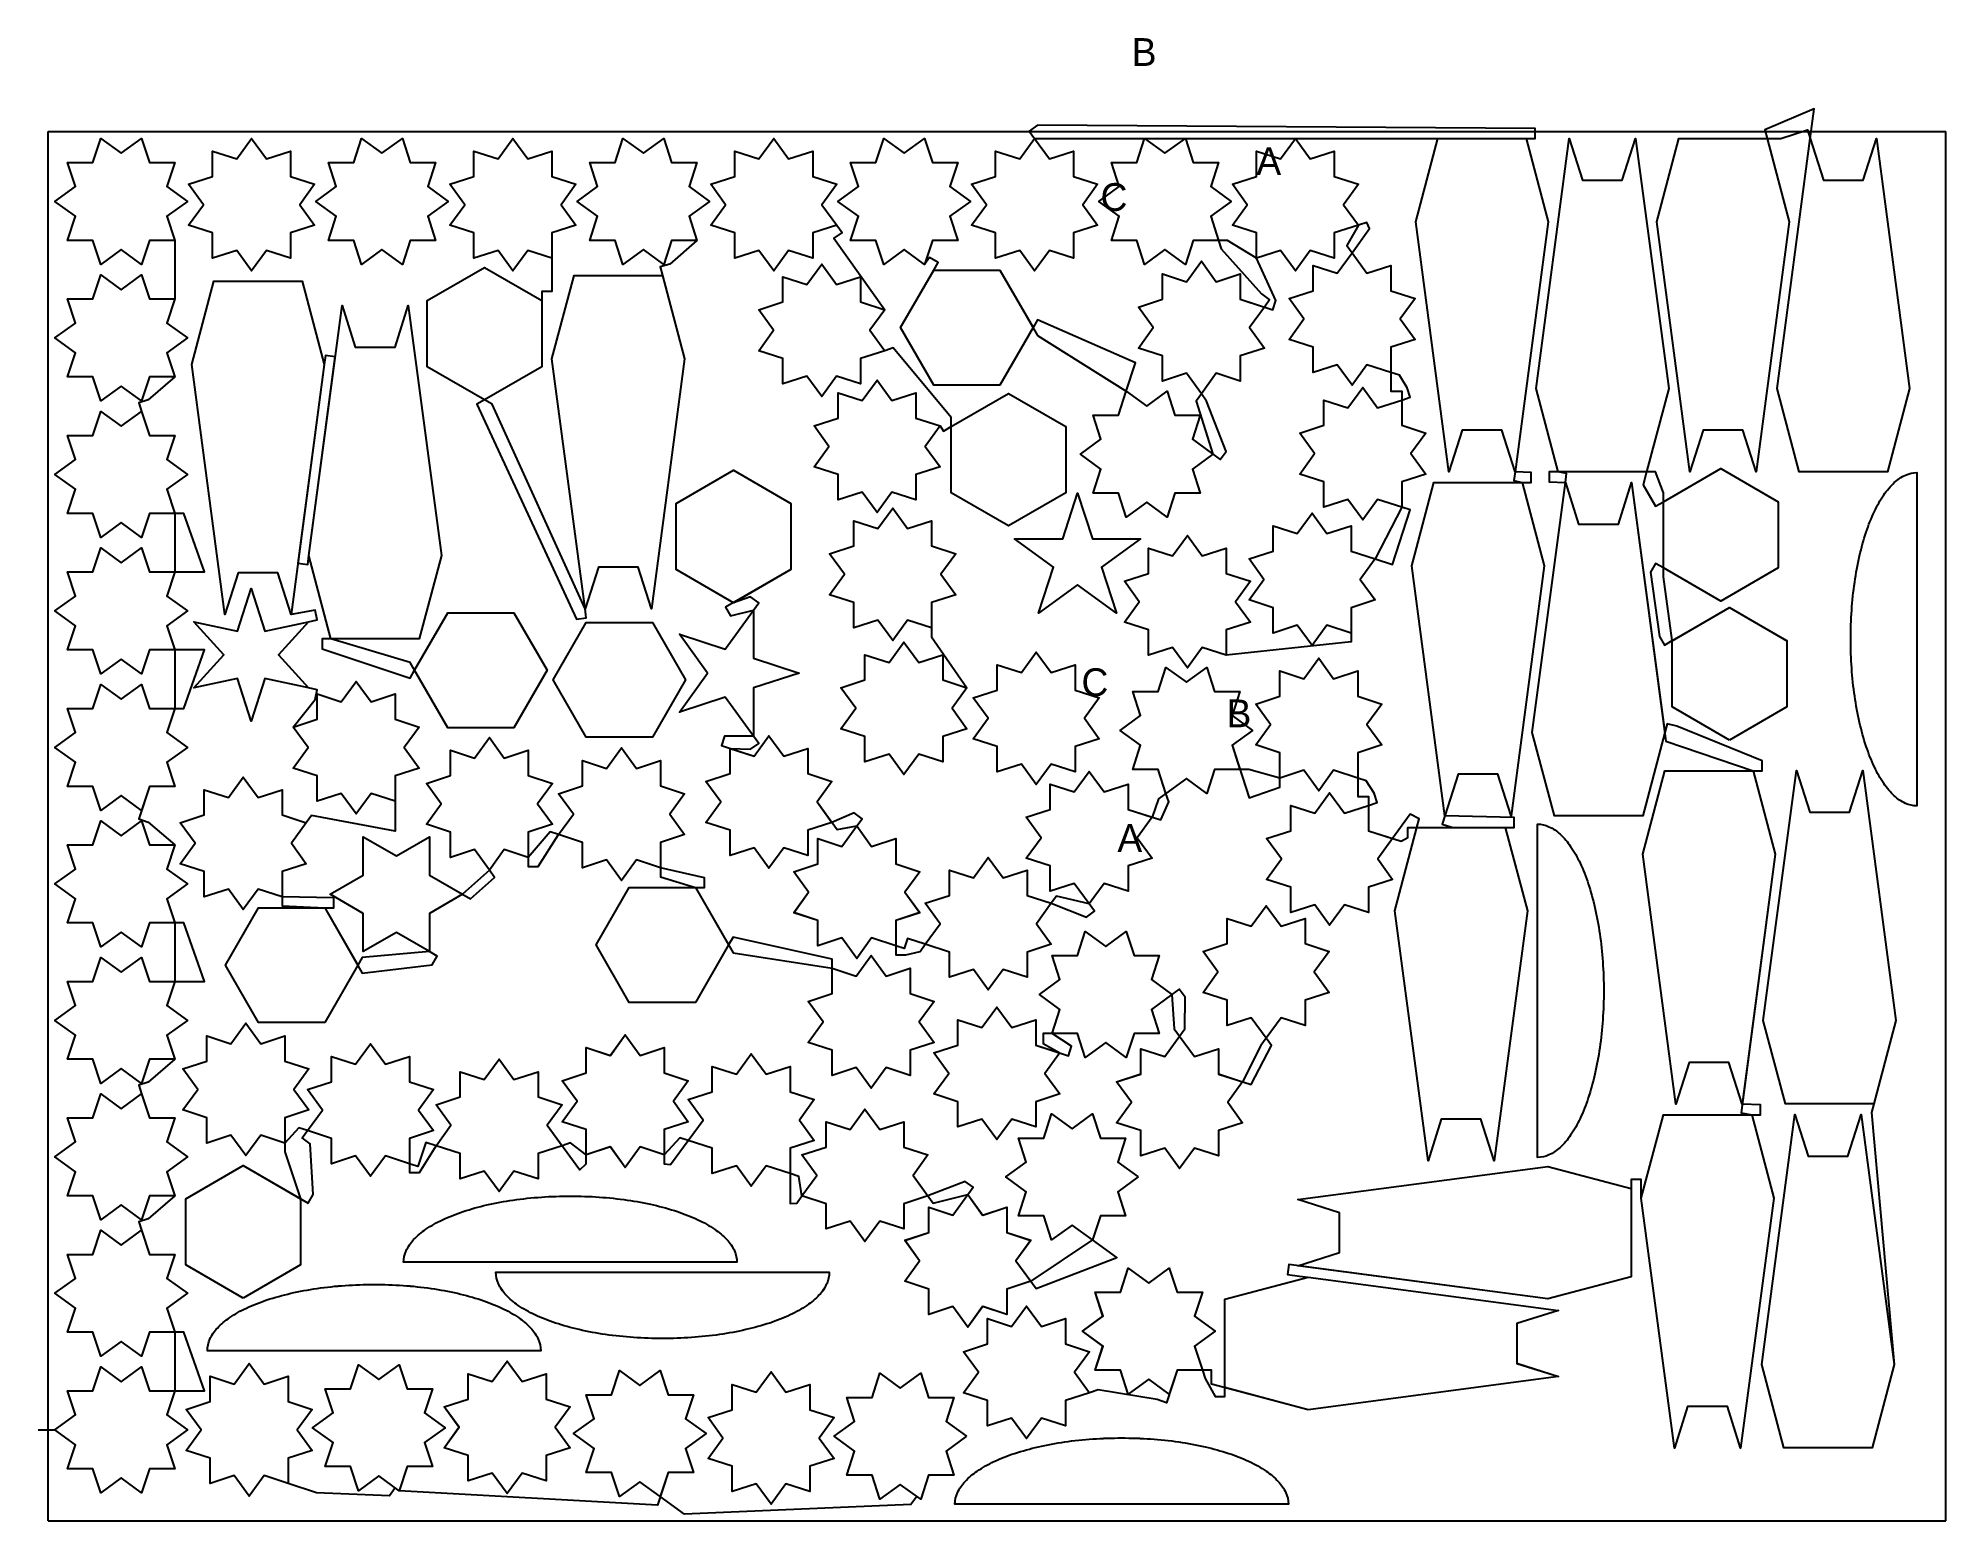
# Model space of a CAD drawing. Extents: x -15 to 2800, y 0 to 2188.
import ezdxf

# ---------------------------------------------------------------- set-up
doc = ezdxf.new("R2010")
doc.units = 0
doc.header["$LTSCALE"] = 41
doc.styles.get("Standard").update_dxf_attribs({"font": 'txt', "height": 1})

msp = doc.modelspace()

# ---------------------------------------------------------------- texts
at = {"layer": 'TEXT'}
for s, p in [('B', (1598.8, 2146.99, 18)), ('A', (1782.8, 1985.99, 18)), ('C', (1552.8, 1932.99, 18)), ('C', (1524.69, 1217.09, 18)), ('B', (1738.69, 1171.09, 18)), ('A', (1577.69, 987.09, 18))]:
    msp.add_text(s, height=41, dxfattribs=at).set_placement(p)

# ---------------------------------------------------------------- linework, layer by layer
at = {"layer": 'BORDER_D0_T132.1_RK1_A0_W0_EM1'}
for points in [[(2583.68, 1548.12), (2551.1, 1671.09), (2599.97, 2040), (2605.76, 2083.72), (2532.85, 2052.79), (2536.24, 2040), (2568.82, 1917.03), (2519.95, 1548.12), (2500.41, 1609.6), (2441.76, 1609.6), (2422.21, 1548.12)], [(1095.78, 1403.66), (999.67, 1348.17), (1007.02, 1335.44), (1040.63, 1343.98), (1040.63, 1272.96), (1108.17, 1251.02), (1040.63, 1229.08), (1040.63, 1158.06), (998.05, 1158.02), (993.51, 1144.04), (1041.6, 1128.42), (1063.54, 1158.62), (1085.48, 1128.42), (1120.99, 1139.95), (1120.99, 1102.62), (1156.5, 1091.08), (1134.55, 1060.88), (1164.27, 1019.98), (1193.16, 1025.43), (1215.1, 995.23), (1250.61, 1006.76), (1250.61, 969.43), (1286.11, 957.89), (1264.17, 927.69), (1286.11, 897.49), (1250.61, 885.95), (1250.61, 835.39), (1265.31, 835.39), (1286.48, 840.22), (1294.26, 850.93), (1316.2, 881.13), (1294.26, 911.33), (1329.77, 922.87), (1329.77, 960.2), (1365.27, 948.67), (1387.21, 978.87), (1409.16, 948.67), (1444.67, 960.2), (1444.67, 922.87), (1480.17, 911.33), (1531.93, 891.04), (1543.82, 899.68), (1536.04, 910.39), (1514.1, 940.59), (1478.59, 929.05), (1478.59, 966.39), (1443.09, 977.92), (1465.03, 1008.13), (1443.09, 1038.33), (1478.59, 1049.87), (1478.59, 1087.2), (1514.1, 1075.67), (1536.04, 1105.87), (1557.99, 1075.67), (1593.49, 1087.2), (1593.49, 1049.87), (1641.58, 1034.24), (1653.33, 1060.85), (1649.24, 1073.43), (1637.7, 1108.94), (1600.37, 1108.94), (1611.91, 1144.44), (1581.7, 1166.39), (1611.91, 1188.33), (1600.37, 1223.84), (1637.7, 1223.84), (1649.24, 1259.34), (1679.44, 1237.4), (1709.65, 1259.34), (1721.18, 1223.84), (1758.52, 1223.84), (1746.98, 1188.33), (1777.18, 1166.39), (1746.98, 1144.44), (1772.14, 1067), (1817.28, 1082.85), (1817.28, 1133.41), (1781.77, 1144.95), (1803.71, 1175.15), (1781.77, 1205.36), (1817.28, 1216.89), (1817.28, 1254.23), (1852.78, 1242.69), (1874.73, 1272.89), (1896.67, 1242.69), (1932.18, 1254.23), (1932.18, 1216.89), (1967.68, 1205.36), (1945.74, 1175.15), (1967.68, 1144.95), (1932.18, 1133.41), (1932.18, 1069.03), (1948.26, 1069.03), (1948.26, 1018.46), (1996.35, 1002.84), (2006.43, 1008.35), (2006.43, 1023.05), (2163.21, 1023.05), (2163.21, 1037.75), (2060.92, 1040.56), (2012.05, 1409.47), (2044.63, 1532.44), (2188.18, 1532.44), (2188.18, 1547.14), (2164.38, 1548.12), (2144.83, 1609.6), (2086.19, 1609.6), (2066.64, 1548.12), (2017.77, 1917.03), (2050.35, 2040), (2193.9, 2040), (2193.9, 2054.7), (1459.57, 2059.34), (1447.68, 2050.7), (1455.45, 2040), (1477.4, 2009.8), (1512.9, 2021.33), (1512.9, 1984), (1548.41, 1972.46), (1526.46, 1942.26), (1548.41, 1912.06), (1512.9, 1900.52), (1512.9, 1863.19)], [(186.81, 1889.59), (149.48, 1889.59), (137.94, 1854.09), (107.74, 1876.03), (77.54, 1854.09), (66, 1889.59), (28.67, 1889.59), (40.2, 1925.1), (10, 1947.04), (40.2, 1968.99), (28.67, 2004.49), (66, 2004.49), (77.54, 2040), (107.74, 2018.06), (137.94, 2040), (149.48, 2004.49), (186.81, 2004.49), (175.28, 1968.99), (205.48, 1947.04), (175.28, 1925.1), (186.81, 1889.59), (186.81, 1803.06), (175.28, 1767.56), (205.48, 1745.61), (175.28, 1723.67), (186.81, 1688.16), (147.84, 1654.26), (133.85, 1649.72), (137.94, 1637.14), (149.48, 1601.63), (186.81, 1601.63), (175.28, 1566.13), (205.48, 1544.18), (175.28, 1522.24), (186.81, 1486.73), (186.81, 1400.2), (175.28, 1364.69), (205.48, 1342.75), (175.28, 1320.81), (186.81, 1285.3), (186.81, 1198.77), (175.28, 1163.26), (205.48, 1141.32), (175.28, 1119.38), (186.81, 1083.87), (149.48, 1083.87), (133.85, 1035.78), (147.84, 1031.24), (186.81, 997.4), (175.28, 961.9), (205.48, 939.95), (175.28, 918.01), (186.81, 882.5), (186.81, 796.01), (175.28, 760.5), (205.48, 738.56), (175.28, 716.61), (186.81, 681.11), (147.84, 647.24), (133.85, 642.7), (137.94, 630.12), (149.48, 594.61), (186.81, 594.61), (175.28, 559.11), (205.48, 537.16), (175.28, 515.22), (186.81, 479.71), (147.84, 445.85), (133.85, 441.3), (137.94, 428.72), (149.48, 393.21), (186.81, 393.21), (175.28, 357.71), (205.48, 335.77), (175.28, 313.82), (186.81, 278.32), (186.81, 191.71), (175.28, 156.21), (205.48, 134.26), (175.28, 112.32), (186.81, 76.81), (149.48, 76.81), (137.94, 41.31), (107.74, 63.25), (77.54, 41.31), (66, 76.81), (28.67, 76.81), (40.2, 112.32), (10, 134.26)], [(522.79, 1854.09), (492.59, 1876.03), (462.39, 1854.09), (450.85, 1889.59), (413.52, 1889.59), (425.05, 1925.1), (394.85, 1947.04), (425.05, 1968.99), (413.52, 2004.49), (450.85, 2004.49), (462.39, 2040), (492.59, 2018.06), (522.79, 2040), (534.33, 2004.49), (571.66, 2004.49), (560.13, 1968.99), (590.33, 1947.04), (560.13, 1925.1), (571.66, 1889.59)], [(957.34, 1889.59), (920.01, 1889.59), (908.47, 1854.09), (878.27, 1876.03), (848.06, 1854.09), (836.53, 1889.59), (799.19, 1889.59), (810.73, 1925.1), (780.53, 1947.04), (810.73, 1968.99), (799.19, 2004.49), (836.53, 2004.49), (848.06, 2040), (878.27, 2018.06), (908.47, 2040), (920.01, 2004.49), (957.34, 2004.49), (945.8, 1968.99), (976.01, 1947.04), (945.8, 1925.1), (957.34, 1889.59), (917.17, 1854.29), (902.96, 1850.52), (906.34, 1837.73), (938.92, 1714.76), (890.05, 1345.85), (870.51, 1407.34), (811.86, 1407.34), (792.32, 1345.85), (655.28, 1647.63), (643.82, 1654.25), (559.17, 1703.12), (559.17, 1800.86), (643.82, 1849.73), (728.46, 1800.86)], [(743.26, 1863.19), (707.75, 1874.72), (685.81, 1844.52), (663.86, 1874.72), (628.36, 1863.19), (628.36, 1900.52), (592.85, 1912.06), (614.79, 1942.26), (592.85, 1972.46), (628.36, 1984), (628.36, 2021.33), (663.86, 2009.8), (685.81, 2040), (707.75, 2009.8), (743.26, 2021.33), (743.26, 1984), (778.76, 1972.46), (756.82, 1942.26), (778.76, 1912.06), (743.26, 1900.52), (743.26, 1814.09), (728.46, 1814.09), (728.46, 1703.12), (643.82, 1654.25), (632.36, 1647.63), (779.48, 1330.81), (794.05, 1332.74), (792.32, 1345.85), (743.45, 1714.76), (776.03, 1837.73), (906.34, 1837.73)], [(1512.9, 1863.19), (1477.4, 1874.72), (1455.45, 1844.52), (1433.51, 1874.72), (1398, 1863.19), (1398, 1900.52), (1362.5, 1912.06), (1384.44, 1942.26), (1362.5, 1972.46), (1398, 1984), (1398, 2021.33), (1433.51, 2009.8), (1455.45, 2040), (2180.67, 2040), (2213.25, 1917.03), (2164.38, 1548.12), (2162.64, 1535.01), (2174.95, 1532.44), (2207.53, 1409.47), (2158.66, 1040.56), (2139.11, 1102.05), (2080.47, 1102.05), (2060.92, 1040.56), (2056.91, 1027.95), (2070.92, 1023.5), (2149.98, 1023.05), (2182.56, 900.08), (2133.69, 531.17), (2114.14, 592.66), (2055.5, 592.66), (2035.95, 531.17), (1987.08, 900.08), (2019.66, 1023.05), (2023.05, 1035.84), (2009.69, 1042.6), (1983.77, 1006.93), (1961.82, 976.72), (1983.77, 946.52), (1948.26, 934.98), (1948.26, 897.65), (1912.75, 909.19), (1890.81, 878.98), (1868.86, 909.19), (1833.36, 897.65), (1833.36, 934.98), (1797.85, 946.52), (1819.8, 976.72), (1797.85, 1006.93), (1833.36, 1018.46), (1833.36, 1055.8), (1868.86, 1044.26), (1890.81, 1074.46), (1912.75, 1044.26), (1948.26, 1055.8), (1960.84, 1059.89), (1956.3, 1073.87), (1944.76, 1091.99), (1932.18, 1096.08), (1896.67, 1107.62), (1874.73, 1077.41), (1852.78, 1107.62), (1817.28, 1096.08), (1771.75, 1108.94), (1721.18, 1108.94), (1709.65, 1073.43), (1679.44, 1095.38), (1649.24, 1073.43), (1638.54, 1065.66), (1629, 1038.33), (1607.05, 1008.13), (1629, 977.92), (1593.49, 966.39), (1593.49, 929.05), (1557.99, 940.59), (1536.04, 910.39), (1487.95, 922.04), (1480.17, 911.33), (1458.23, 881.13), (1480.17, 850.93), (1444.67, 839.39), (1444.67, 802.06), (1409.16, 813.59), (1387.21, 783.39), (1365.27, 813.59), (1329.77, 802.06), (1329.77, 839.39), (1294.26, 850.93), (1268.04, 859.45), (1263.19, 844.53), (1250.61, 848.62), (1215.1, 860.15), (1193.16, 829.95), (1171.21, 860.15), (1135.71, 848.62), (1135.71, 885.95), (1100.2, 897.49), (1122.15, 927.69), (1100.2, 957.89), (1135.71, 969.43), (1135.71, 1006.76), (1171.21, 995.23), (1193.16, 1025.43), (1200.93, 1036.13), (1189.04, 1044.77), (1156.5, 1030.68), (1120.99, 1019.14), (1120.99, 981.81), (1085.48, 993.34), (1063.54, 963.14), (1041.6, 993.34), (1006.09, 981.81), (1006.09, 1019.14), (970.59, 1030.68), (992.53, 1060.88), (970.59, 1091.08), (1006.09, 1102.62), (1006.09, 1139.95), (1036.51, 1138.72), (1048.41, 1147.36), (1040.63, 1158.06), (998.89, 1215.52), (931.35, 1193.57), (973.09, 1251.02), (931.35, 1308.47), (998.89, 1286.53), (1040.63, 1343.98), (1048.41, 1354.68), (1036.51, 1363.32), (1011.13, 1354.79), (926.48, 1403.66), (926.48, 1501.4), (1011.13, 1550.27), (1095.78, 1501.4), (1095.78, 1403.66)], [(1128.1, 1863.19), (1092.59, 1874.72), (1070.65, 1844.52), (1048.71, 1874.72), (1013.2, 1863.19), (1013.2, 1900.52), (977.7, 1912.06), (999.64, 1942.26), (977.7, 1972.46), (1013.2, 1984), (1013.2, 2021.33), (1048.71, 2009.8), (1070.65, 2040), (1092.59, 2009.8), (1128.1, 2021.33), (1128.1, 1984), (1163.61, 1972.46), (1141.66, 1942.26), (1163.61, 1912.06), (1171.38, 1901.35), (1159.49, 1892.71), (1234.34, 1787.11), (1212.39, 1756.91), (1234.34, 1726.71)], [(1922.42, 1310.17), (1886.92, 1321.71), (1864.97, 1291.5), (1843.03, 1321.71), (1807.52, 1310.17), (1807.52, 1347.5), (1772.02, 1359.04), (1793.96, 1389.24), (1772.02, 1419.45), (1807.52, 1430.98), (1807.52, 1468.32), (1843.03, 1456.78), (1864.97, 1486.98), (1886.92, 1456.78), (1922.42, 1468.32), (1922.42, 1430.98), (1957.93, 1419.45), (1983.51, 1411.13), (2009.71, 1491.75), (1997.12, 1495.84), (1961.62, 1507.38), (1939.67, 1477.18), (1917.73, 1507.38), (1882.22, 1495.84), (1882.22, 1533.18), (1846.72, 1544.71), (1868.66, 1574.92), (1846.72, 1605.12), (1882.22, 1616.66), (1882.22, 1653.99), (1917.73, 1642.45), (1939.67, 1672.66), (1961.62, 1642.45), (1997.12, 1653.99), (2009.71, 1658.08), (2005.16, 1672.06), (1993.86, 1690.44), (1981.28, 1694.53), (1945.77, 1706.06), (1923.83, 1675.86), (1901.88, 1706.06), (1866.38, 1694.53), (1866.38, 1731.86), (1830.87, 1743.4), (1852.81, 1773.6), (1830.87, 1803.8), (1866.38, 1815.34), (1866.38, 1852.67), (1901.88, 1841.14), (1923.83, 1871.34), (1949.75, 1907.02), (1945.8, 1916.15), (1933.22, 1912.06), (1897.71, 1900.52), (1897.71, 1863.19), (1862.21, 1874.72), (1840.27, 1844.52), (1818.32, 1874.72), (1782.81, 1863.19), (1740.15, 1889.59), (1689.59, 1889.59), (1678.05, 1854.09), (1647.85, 1876.03), (1617.65, 1854.09), (1606.11, 1889.59), (1568.78, 1889.59), (1580.31, 1925.1), (1550.11, 1947.04), (1580.31, 1968.99), (1568.78, 2004.49), (1606.11, 2004.49), (1617.65, 2040), (1647.85, 2018.06), (1678.05, 2040), (1689.59, 2004.49), (1726.92, 2004.49), (1715.39, 1968.99), (1745.59, 1947.04), (1715.39, 1925.1), (1726.92, 1889.59), (1731.01, 1877.01), (1790.37, 1810.49), (1802.27, 1801.85), (1794.49, 1791.14), (1772.55, 1760.94), (1794.49, 1730.74), (1758.98, 1719.2), (1758.98, 1681.87), (1723.48, 1693.4), (1701.53, 1663.2), (1693.76, 1652.5), (1718.64, 1574.05), (1688.44, 1552.1), (1699.98, 1516.6), (1662.64, 1516.6), (1651.11, 1481.09), (1620.9, 1503.04), (1590.7, 1481.09), (1579.16, 1516.6), (1541.83, 1516.6), (1553.37, 1552.1), (1523.16, 1574.05), (1553.37, 1595.99), (1541.83, 1631.5), (1579.16, 1631.5), (1590.7, 1667), (1604.33, 1708.94), (1459.92, 1772.22), (1453.3, 1760.76), (1404.43, 1676.12), (1306.69, 1676.12), (1257.82, 1760.76), (1306.69, 1845.41), (1313.31, 1856.87), (1300.58, 1864.22), (1293.27, 1854.09), (1263.06, 1876.03), (1232.86, 1854.09), (1221.32, 1889.59), (1183.99, 1889.59), (1195.53, 1925.1), (1165.32, 1947.04), (1195.53, 1968.99), (1183.99, 2004.49), (1221.32, 2004.49), (1232.86, 2040), (1263.06, 2018.06), (1293.27, 2040), (1304.81, 2004.49), (1342.14, 2004.49), (1330.6, 1968.99), (1360.81, 1947.04), (1330.6, 1925.1), (1342.14, 1889.59)], [(1306.69, 1845.41), (1404.43, 1845.41), (1459.92, 1749.31), (1590.7, 1667), (1620.9, 1645.06), (1651.11, 1667), (1662.64, 1631.5), (1699.98, 1631.5), (1688.44, 1595.99), (1729.35, 1566.27), (1737.99, 1578.16), (1709.31, 1652.5), (1701.53, 1663.2), (1679.59, 1693.4), (1644.08, 1681.87), (1644.08, 1719.2), (1608.58, 1730.74), (1630.52, 1760.94), (1608.58, 1791.14), (1644.08, 1802.68), (1644.08, 1840.01), (1679.59, 1828.48), (1701.53, 1858.68), (1723.48, 1828.48), (1758.98, 1840.01), (1758.98, 1802.68), (1807.07, 1787.06), (1811.61, 1801.04), (1782.81, 1863.19), (1782.81, 1900.52), (1747.31, 1912.06), (1769.25, 1942.26), (1747.31, 1972.46), (1782.81, 1984), (1782.81, 2021.33), (1818.32, 2009.8), (1840.27, 2040), (1862.21, 2009.8), (1897.71, 2021.33), (1897.71, 1984), (1933.22, 1972.46), (1911.28, 1942.26), (1933.22, 1912.06), (1916.05, 1882.04), (1923.83, 1871.34), (1945.77, 1841.14), (1981.28, 1852.67), (1981.28, 1815.34), (2016.78, 1803.8), (1994.84, 1773.6), (2016.78, 1743.4), (1981.28, 1731.86), (1981.28, 1667.22), (1997.12, 1667.22), (1997.12, 1616.66), (2032.63, 1605.12), (2010.69, 1574.92), (2032.63, 1544.71), (1997.12, 1533.18), (1997.12, 1495.84), (1957.93, 1419.45), (1935.98, 1389.24), (1957.93, 1359.04), (1922.42, 1347.5), (1922.42, 1296.94), (1738.32, 1277.29), (1702.81, 1288.83), (1680.87, 1258.63), (1658.92, 1288.83), (1623.42, 1277.29), (1623.42, 1314.63), (1587.91, 1326.16), (1609.86, 1356.37), (1587.91, 1386.57), (1623.42, 1398.11), (1623.42, 1435.44), (1658.92, 1423.9), (1680.87, 1454.11), (1702.81, 1423.9), (1738.32, 1435.44), (1738.32, 1398.11), (1773.82, 1386.57)], [(2350.64, 476.34), (2383.22, 599.31), (2526.77, 599.31), (2526.77, 614.01), (2499.51, 614.98), (2479.97, 676.47), (2421.32, 676.47), (2401.77, 614.98), (2352.91, 983.9), (2385.49, 1106.86), (2529.03, 1106.86), (2529.03, 1121.56), (2402.88, 1172.56), (2388.67, 1176.32), (2385.28, 1163.53), (2352.7, 1040.56), (2222.38, 1040.56), (2189.8, 1163.53), (2238.67, 1532.44), (2240.41, 1545.56), (2228.17, 1548.12), (2195.59, 1671.09), (2244.46, 2040), (2264, 1978.52), (2322.65, 1978.52), (2342.2, 2040), (2391.07, 1671.09), (2358.49, 1548.12), (2353.44, 1529.06), (2371.79, 1497.26), (2383.25, 1503.87), (2467.9, 1552.74), (2552.54, 1503.87), (2552.54, 1406.13), (2467.9, 1357.26), (2383.25, 1406.13), (2371.79, 1412.74), (2364.45, 1400.01), (2377.4, 1304.99), (2384.75, 1292.26), (2396.2, 1298.87), (2480.85, 1347.74), (2565.49, 1298.87), (2565.49, 1201.13), (2480.85, 1152.26)], [(2422.21, 1548.12), (2373.34, 1917.03), (2405.92, 2040), (2556.3, 2040), (2595.96, 2052.61), (2599.97, 2040), (2619.52, 1978.52), (2678.16, 1978.52), (2697.71, 2040), (2746.58, 1671.09), (2714, 1548.12), (2583.68, 1548.12)], [(571.66, 1889.59), (534.33, 1889.59), (522.79, 1854.09)], [(1163.61, 1912.06), (1128.1, 1900.52), (1128.1, 1863.19)], [(1342.14, 1889.59), (1304.81, 1889.59), (1293.27, 1854.09)], [(186.81, 1688.16), (149.48, 1688.16), (137.94, 1652.66), (107.74, 1674.6), (77.54, 1652.66), (66, 1688.16), (28.67, 1688.16), (40.2, 1723.67), (10, 1745.61), (40.2, 1767.56), (28.67, 1803.06), (66, 1803.06), (77.54, 1838.57), (107.74, 1816.63), (137.94, 1838.57), (149.48, 1803.06), (186.81, 1803.06)], [(511.92, 1062.04), (476.42, 1073.57), (454.47, 1043.37), (432.53, 1073.57), (397.02, 1062.04), (397.02, 1099.37), (361.52, 1110.91), (383.46, 1141.11), (361.52, 1171.31), (394.1, 1211.94), (397.17, 1226.32), (384.23, 1229.09), (319.85, 1242.85), (299.59, 1180.22), (279.32, 1242.85), (214.94, 1229.09), (259.06, 1277.96), (214.94, 1326.83), (279.32, 1313.06), (299.59, 1375.7), (319.85, 1313.06), (384.23, 1326.83), (397.17, 1329.59), (394.1, 1343.97), (358.45, 1337.71), (338.9, 1399.19), (280.25, 1399.19), (260.7, 1337.71), (211.84, 1706.62), (244.41, 1829.59), (374.73, 1829.59), (407.32, 1706.62), (368.45, 1413.19), (383.03, 1411.26), (384.76, 1424.37), (433.63, 1793.28), (453.18, 1731.8), (511.83, 1731.8), (531.37, 1793.28), (580.24, 1424.37), (547.66, 1301.4), (404.11, 1301.4), (404.11, 1286.7), (534.13, 1243.65), (540.74, 1255.11), (589.61, 1339.76), (687.35, 1339.76), (736.22, 1255.11), (687.35, 1170.47)], [(1501.6, 1517.1), (1416.95, 1468.23), (1332.31, 1517.1), (1332.31, 1628.07), (1246.92, 1730.8), (1234.34, 1726.71), (1198.83, 1715.17), (1198.83, 1677.84), (1163.32, 1689.37), (1141.38, 1659.17), (1119.44, 1689.37), (1083.93, 1677.84), (1083.93, 1715.17), (1048.42, 1726.71), (1070.37, 1756.91), (1048.42, 1787.11), (1083.93, 1798.65), (1083.93, 1835.98), (1119.44, 1824.45), (1141.38, 1854.65), (1163.32, 1824.45), (1198.83, 1835.98), (1198.83, 1798.65), (1234.34, 1787.11)], [(687.35, 1170.47), (589.61, 1170.47), (534.13, 1266.57), (417.34, 1301.4), (384.76, 1424.37), (423.63, 1717.8), (409.05, 1719.73), (407.32, 1706.62), (358.45, 1337.71)], [(1315.98, 1615.82), (1294.03, 1585.62), (1315.98, 1555.41), (1280.47, 1543.88), (1280.47, 1506.54), (1244.96, 1518.08), (1223.02, 1487.88), (1201.08, 1518.08), (1165.57, 1506.54), (1165.57, 1543.88), (1130.06, 1555.41), (1152.01, 1585.62), (1130.06, 1615.82), (1165.57, 1627.36), (1165.57, 1664.69), (1201.08, 1653.15), (1223.02, 1683.36), (1244.96, 1653.15), (1280.47, 1664.69), (1280.47, 1627.36), (1315.98, 1615.82), (1320.85, 1608.22), (1332.31, 1614.84), (1416.95, 1663.71), (1501.6, 1614.84), (1501.6, 1517.1)], [(137.94, 1048.36), (107.74, 1070.31), (77.54, 1048.36), (66, 1083.87), (28.67, 1083.87), (40.2, 1119.38), (10, 1141.32), (40.2, 1163.26), (28.67, 1198.77), (66, 1198.77), (77.54, 1234.28), (107.74, 1212.33), (137.94, 1234.28), (149.48, 1198.77), (200.04, 1198.77), (230.91, 1285.3), (149.48, 1285.3), (137.94, 1249.8), (107.74, 1271.74), (77.54, 1249.8), (66, 1285.3), (28.67, 1285.3), (40.2, 1320.81), (10, 1342.75), (40.2, 1364.69), (28.67, 1400.2), (66, 1400.2), (77.54, 1435.71), (107.74, 1413.76), (137.94, 1435.71), (149.48, 1400.2), (230.91, 1400.2), (200.04, 1486.73), (149.48, 1486.73), (137.94, 1451.23), (107.74, 1473.17), (77.54, 1451.23), (66, 1486.73), (28.67, 1486.73), (40.2, 1522.24), (10, 1544.18), (40.2, 1566.13), (28.67, 1601.63), (66, 1601.63), (77.54, 1637.14), (107.74, 1615.19), (137.94, 1637.14)], [(2480.85, 1152.26), (2396.2, 1201.13), (2396.2, 1298.87), (2383.25, 1392.9), (2383.25, 1517.1), (2371.72, 1548.12), (2214.94, 1548.12), (2214.94, 1533.42), (2238.67, 1532.44), (2258.22, 1470.96), (2316.86, 1470.96), (2336.41, 1532.44), (2387.02, 1150.42), (2515.8, 1106.86), (2548.39, 983.9), (2497.78, 601.87), (2513.54, 599.31), (2546.12, 476.34), (2497.25, 107.43), (2477.7, 168.91), (2419.06, 168.91), (2399.51, 107.43), (2350.64, 476.34), (2350.4, 503.68), (2335.7, 503.68), (2335.7, 360.13), (2212.73, 327.55), (1830.7, 378.16), (1828.77, 363.59), (1846.24, 361.24), (1859.36, 359.51), (2228.27, 310.64), (2166.78, 291.09), (2166.78, 232.44), (2228.27, 212.9), (1859.36, 164.03), (1716.27, 201.94), (1716.27, 222.48), (1665.7, 222.48), (1650.08, 174.39), (1636.1, 178.93), (1549.05, 193.18), (1536.47, 189.09), (1500.96, 177.55), (1500.96, 140.22)], [(1303.54, 1317.76), (1268.03, 1329.3), (1246.09, 1299.1), (1224.15, 1329.3), (1188.64, 1317.76), (1188.64, 1355.1), (1153.13, 1366.63), (1175.08, 1396.84), (1153.13, 1427.04), (1188.64, 1438.58), (1188.64, 1475.91), (1224.15, 1464.37), (1246.09, 1494.58), (1268.03, 1464.37), (1303.54, 1475.91), (1303.54, 1438.58), (1339.05, 1427.04), (1317.1, 1396.84), (1339.05, 1366.63), (1303.54, 1355.1), (1303.54, 1304.53), (1355.59, 1229.31), (1333.65, 1199.11), (1355.59, 1168.9)], [(1576.32, 1339.66), (1518.87, 1381.4), (1461.42, 1339.66), (1483.36, 1407.19), (1425.91, 1448.93), (1496.92, 1448.93), (1518.87, 1516.47), (1540.81, 1448.93), (1611.82, 1448.93)], [(1611.82, 1448.93), (1554.37, 1407.19), (1576.32, 1339.66)], [(1773.82, 1386.57), (1751.88, 1356.37), (1773.82, 1326.16), (1738.32, 1314.63), (1738.32, 1277.29)], [(384.23, 1326.83), (340.12, 1277.96), (384.23, 1229.09)], [(1355.59, 1168.9), (1320.09, 1157.37), (1320.09, 1120.03), (1284.58, 1131.57), (1262.64, 1101.37), (1240.69, 1131.57), (1205.19, 1120.03), (1205.19, 1157.37), (1169.68, 1168.9), (1191.63, 1199.11), (1169.68, 1229.31), (1205.19, 1240.85), (1205.19, 1278.18), (1240.69, 1266.64), (1262.64, 1296.85), (1284.58, 1266.64), (1320.09, 1278.18), (1320.09, 1240.85), (1355.59, 1229.31)], [(361.52, 1171.31), (397.02, 1182.85), (397.02, 1220.18), (432.53, 1208.65), (454.47, 1238.85), (476.42, 1208.65), (511.92, 1220.18), (511.92, 1182.85), (547.43, 1171.31), (525.48, 1141.11), (547.43, 1110.91), (511.92, 1099.37), (511.92, 1017.94), (388.63, 1040.79), (380.86, 1030.09), (358.91, 999.88), (380.86, 969.68), (345.35, 958.14), (345.35, 907.58), (408.12, 904.52), (463.6, 808.41), (566.84, 820.71), (574.19, 833.44), (562.74, 840.06), (513.87, 868.27), (465, 840.06), (465, 896.49), (416.13, 924.7), (465, 952.92), (465, 1009.35), (513.87, 981.13), (562.74, 1009.35), (562.74, 952.92), (623.06, 918.09), (658.82, 949.6), (651.04, 960.3), (629.1, 990.5), (593.59, 978.97), (593.59, 1016.3), (558.08, 1027.84), (580.03, 1058.04), (558.08, 1088.24), (593.59, 1099.78), (593.59, 1137.11), (629.1, 1125.58), (651.04, 1155.78), (672.98, 1125.58), (708.49, 1137.11), (708.49, 1099.78), (744, 1088.24), (722.05, 1058.04), (744, 1027.84), (708.49, 1016.3), (708.49, 965.74), (723.19, 965.74), (753.1, 1012.64), (775.04, 1042.84), (753.1, 1073.05), (788.6, 1084.58), (788.6, 1121.92), (824.11, 1110.38), (846.05, 1140.58), (868, 1110.38), (903.5, 1121.92), (903.5, 1084.58), (939.01, 1073.05), (917.07, 1042.84), (939.01, 1012.64), (903.5, 1001.1), (903.5, 950.54), (955.21, 934.43), (1010.7, 838.33), (1156.88, 815.4), (1192.38, 803.86), (1214.33, 834.07), (1236.27, 803.86), (1271.78, 815.4), (1271.78, 778.07), (1307.28, 766.53)], [(2530.68, 738.28), (2579.55, 1107.19), (2599.1, 1045.7), (2657.74, 1045.7), (2677.29, 1107.19), (2726.16, 738.28), (2693.58, 615.31), (2690.19, 602.52), (2723.94, 230.71), (2691.36, 107.74), (2561.04, 107.74), (2528.46, 230.71), (2577.33, 599.62)], [(1307.28, 766.53), (1285.34, 736.33), (1307.28, 706.12), (1271.78, 694.59), (1271.78, 657.25), (1236.27, 668.79), (1214.33, 638.59), (1192.38, 668.79), (1156.88, 657.25), (1156.88, 694.59), (1121.37, 706.12), (1143.31, 736.33), (1121.37, 766.53), (1156.88, 778.07), (1156.88, 828.63), (1010.7, 861.25), (1004.08, 849.79), (955.21, 765.14), (857.47, 765.14), (808.6, 849.79), (857.47, 934.43), (968.44, 934.43), (968.44, 949.13), (903.5, 963.77), (868, 975.31), (846.05, 945.1), (824.11, 975.31), (788.6, 963.77), (788.6, 1001.1), (753.1, 1012.64), (740.52, 1016.73), (708.49, 978.97), (672.98, 990.5), (651.04, 960.3), (611.61, 924.7), (562.74, 896.49), (562.74, 840.06), (463.6, 831.33), (456.99, 819.87), (408.12, 735.22), (310.38, 735.22), (261.51, 819.87), (310.38, 904.52), (421.35, 904.52), (421.35, 919.22), (345.35, 920.81), (309.84, 932.35), (287.9, 902.14), (265.96, 932.35), (230.45, 920.81), (230.45, 958.14), (194.94, 969.68), (216.89, 999.88), (194.94, 1030.09), (230.45, 1041.62), (230.45, 1078.96), (265.96, 1067.42), (287.9, 1097.62), (309.84, 1067.42), (345.35, 1078.96), (345.35, 1041.62), (380.86, 1030.09)], [(186.81, 681.11), (149.48, 681.11), (137.94, 645.6), (107.74, 667.54), (77.54, 645.6), (66, 681.11), (28.67, 681.11), (40.2, 716.61), (10, 738.56), (40.2, 760.5), (28.67, 796.01), (66, 796.01), (77.54, 831.51), (107.74, 809.57), (137.94, 831.51), (149.48, 796.01), (230.91, 796.01), (200.04, 882.5), (149.48, 882.5), (137.94, 846.99), (107.74, 868.94), (77.54, 846.99), (66, 882.5), (28.67, 882.5), (40.2, 918.01), (10, 939.95), (40.2, 961.9), (28.67, 997.4), (66, 997.4), (77.54, 1032.91), (107.74, 1010.96), (137.94, 1032.91), (149.48, 997.4), (186.81, 997.4)], [(1457.2, 581.22), (1421.7, 592.76), (1399.75, 562.56), (1377.81, 592.76), (1342.3, 581.22), (1342.3, 618.56), (1306.8, 630.09), (1328.74, 660.3), (1306.8, 690.5), (1342.3, 702.04), (1342.3, 739.37), (1377.81, 727.83), (1399.75, 758.04), (1421.7, 727.83), (1457.2, 739.37), (1457.2, 702.04), (1505.29, 686.41), (1509.83, 700.39), (1481.36, 719.26), (1492.9, 754.76), (1462.7, 776.71), (1492.9, 798.65), (1481.36, 834.16), (1518.7, 834.16), (1530.23, 869.66), (1560.44, 847.72), (1590.64, 869.66), (1602.18, 834.16), (1639.51, 834.16), (1627.97, 798.65), (1658.18, 776.71), (1661.67, 726.1), (1669.45, 715.4), (1691.39, 685.2), (1726.9, 696.73), (1726.9, 659.4), (1774.99, 643.78), (1804.89, 701.56), (1797.12, 712.26), (1775.17, 742.46), (1739.67, 730.93), (1739.67, 768.26), (1704.16, 779.8), (1726.1, 810), (1704.16, 840.2), (1739.67, 851.74), (1739.67, 889.07), (1775.17, 877.54), (1797.12, 907.74), (1819.06, 877.54), (1854.57, 889.07), (1854.57, 851.74), (1890.07, 840.2)], [(1890.07, 840.2), (1868.13, 810), (1890.07, 779.8), (1854.57, 768.26), (1854.57, 730.93), (1819.06, 742.46), (1797.12, 712.26), (1789.34, 701.56), (1762.41, 647.86), (1740.46, 617.66), (1762.41, 587.46), (1726.9, 575.92), (1726.9, 538.59), (1691.39, 550.13), (1669.45, 519.92), (1647.51, 550.13), (1612, 538.59), (1612, 575.92), (1576.49, 587.46), (1598.44, 617.66), (1576.49, 647.86), (1612, 659.4), (1612, 696.73), (1647.51, 685.2), (1669.45, 715.4), (1677.23, 726.1), (1677.52, 772.59), (1668.88, 784.48), (1658.18, 776.71), (1627.97, 754.76), (1639.51, 719.26), (1602.18, 719.26), (1590.64, 683.75), (1560.44, 705.7), (1530.23, 683.75), (1518.7, 719.26), (1468.13, 719.26), (1468.13, 704.56), (1492.71, 690.5), (1470.77, 660.3), (1492.71, 630.09), (1457.2, 618.56), (1457.2, 581.22)], [(1608.52, 507.46), (1578.31, 485.51), (1589.85, 450.01), (1552.52, 450.01), (1540.98, 414.5), (1449.89, 353.55), (1414.38, 342.02), (1414.38, 304.68), (1378.88, 316.22), (1356.93, 286.02), (1334.99, 316.22), (1299.48, 304.68), (1299.48, 342.02), (1263.98, 353.55), (1285.92, 383.76), (1263.98, 413.96), (1299.48, 425.5), (1299.48, 462.83), (1334.99, 451.29), (1356.93, 481.5), (1364.71, 492.2), (1352.82, 500.84), (1298.2, 479.57), (1262.7, 468.03), (1262.7, 430.7), (1227.19, 442.23), (1205.25, 412.03), (1183.3, 442.23), (1147.8, 430.7), (1147.8, 468.03), (1112.29, 479.57), (1107.44, 508.35), (1094.85, 512.43), (1059.35, 523.97), (1037.4, 493.77), (1015.46, 523.97), (979.95, 512.43), (979.95, 549.77), (944.45, 561.3), (931.86, 565.39), (908.92, 540.19), (873.42, 551.72), (851.47, 521.52), (829.53, 551.72), (794.03, 540.19), (770.97, 557.62), (758.39, 553.53), (722.89, 541.99), (722.89, 504.66), (687.38, 516.2), (665.44, 485.99), (643.49, 516.2), (607.99, 504.66), (607.99, 541.99), (572.48, 553.53), (557.23, 558.49), (545.7, 522.98), (533.11, 527.07), (497.61, 538.61), (475.66, 508.4), (453.72, 538.61), (418.21, 527.07), (418.21, 564.41), (382.71, 575.94), (370.13, 580.03), (349.21, 557.57), (313.71, 569.1), (291.76, 538.9), (269.82, 569.1), (234.31, 557.57), (234.31, 594.9), (198.81, 606.43), (220.75, 636.64), (198.81, 666.84), (234.31, 678.38), (234.31, 715.71), (269.82, 704.17), (291.76, 734.38), (313.71, 704.17), (349.21, 715.71), (349.21, 678.38), (384.72, 666.84), (362.78, 636.64), (384.72, 606.43), (349.21, 594.9), (349.21, 544.34), (372.43, 475.31), (372.43, 377.57), (287.79, 328.7)], [(2693.58, 615.31), (2563.26, 615.31), (2530.68, 738.28)], [(287.79, 328.7), (203.14, 377.57), (203.14, 475.31), (287.79, 524.18), (383.89, 468.69), (391.24, 481.42), (386.82, 556.6), (374.93, 565.24), (382.71, 575.94), (404.65, 606.15), (382.71, 636.35), (418.21, 647.89), (418.21, 685.22), (453.72, 673.68), (475.66, 703.89), (497.61, 673.68), (533.11, 685.22), (533.11, 647.89), (568.62, 636.35), (546.68, 606.15), (568.62, 575.94), (533.11, 564.41), (533.11, 513.84), (547.81, 513.84), (572.48, 553.53), (594.42, 583.73), (572.48, 613.94), (607.99, 625.47), (607.99, 662.81), (643.49, 651.27), (665.44, 681.47), (687.38, 651.27), (722.89, 662.81), (722.89, 625.47), (758.39, 613.94), (736.45, 583.73), (784.31, 517.85), (794.03, 526.96), (794.03, 577.52), (758.52, 589.06), (780.46, 619.26), (758.52, 649.46), (794.03, 661), (794.03, 698.33), (829.53, 686.8), (851.47, 717), (873.42, 686.8), (908.92, 698.33), (908.92, 661), (944.43, 649.46), (922.49, 619.26), (944.43, 589.06), (908.92, 577.52), (908.92, 526.96), (918.53, 525.63), (944.45, 561.3), (966.39, 591.51), (944.45, 621.71), (979.95, 633.25), (979.95, 670.58), (1015.46, 659.04), (1037.4, 689.25), (1059.35, 659.04), (1094.85, 670.58), (1094.85, 633.25), (1130.36, 621.71), (1108.42, 591.51), (1130.36, 561.3), (1094.85, 549.77), (1094.85, 468.33), (1104.52, 468.86), (1112.29, 479.57), (1134.24, 509.77), (1112.29, 539.97), (1147.8, 551.51), (1147.8, 588.84), (1183.3, 577.31), (1205.25, 607.51), (1227.19, 577.31), (1262.7, 588.84), (1262.7, 551.51), (1298.2, 539.97), (1276.26, 509.77), (1305.98, 468.86), (1356.93, 481.5), (1378.88, 451.29), (1414.38, 462.83), (1414.38, 425.5), (1449.89, 413.96), (1427.95, 383.76), (1457.67, 342.85), (1576.66, 388.58), (1540.98, 414.5), (1510.78, 436.44), (1480.57, 414.5), (1469.04, 450.01), (1431.7, 450.01), (1443.24, 485.51), (1413.04, 507.46), (1443.24, 529.4), (1431.7, 564.91), (1469.04, 564.91), (1480.57, 600.41), (1510.78, 578.47), (1540.98, 600.41), (1552.52, 564.91), (1589.85, 564.91), (1578.31, 529.4), (1608.52, 507.46)], [(186.81, 479.71), (149.48, 479.71), (137.94, 444.21), (107.74, 466.15), (77.54, 444.21), (66, 479.71), (28.67, 479.71), (40.2, 515.22), (10, 537.16), (40.2, 559.11), (28.67, 594.61), (66, 594.61), (77.54, 630.12), (107.74, 608.17), (137.94, 630.12)], [(2577.33, 599.62), (2596.88, 538.13), (2655.52, 538.13), (2675.07, 599.62), (2723.94, 230.71)], [(1843.81, 376.42), (1905.3, 395.97), (1905.3, 454.61), (1843.81, 474.16), (2212.73, 523.03), (2335.7, 490.45)], [(-14.7, 134.26), (10, 134.26), (40.2, 156.21), (28.67, 191.71), (66, 191.71), (77.54, 227.22), (107.74, 205.28), (137.94, 227.22), (149.48, 191.71), (230.91, 191.71), (200.04, 278.32), (149.48, 278.32), (137.94, 242.81), (107.74, 264.75), (77.54, 242.81), (66, 278.32), (28.67, 278.32), (40.2, 313.82), (10, 335.77), (40.2, 357.71), (28.67, 393.21), (66, 393.21), (77.54, 428.72), (107.74, 406.78), (137.94, 428.72)], [(1654.17, 186.98), (1623.96, 208.92), (1593.76, 186.98), (1582.22, 222.48), (1544.89, 222.48), (1556.43, 257.99), (1526.22, 279.93), (1556.43, 301.88), (1544.89, 337.38), (1582.22, 337.38), (1593.76, 372.89), (1623.96, 350.94), (1654.17, 372.89), (1665.7, 337.38), (1703.04, 337.38), (1691.5, 301.88), (1721.7, 279.93), (1691.5, 257.99), (1703.04, 222.48), (1707.13, 209.9), (1721.69, 183.38), (1736.39, 183.38), (1736.39, 326.93), (1859.36, 359.51)], [(1500.96, 140.22), (1465.46, 151.75), (1443.52, 121.55), (1421.57, 151.75), (1386.06, 140.22), (1386.06, 177.55), (1350.56, 189.09), (1372.5, 219.29), (1350.56, 249.49), (1386.06, 261.03), (1386.06, 298.36), (1421.57, 286.83), (1443.52, 317.03), (1465.46, 286.83), (1500.96, 298.36), (1500.96, 261.03), (1536.47, 249.49), (1514.53, 219.29), (1536.47, 189.09)], [(1355.11, 124.75), (1324.9, 102.8), (1336.44, 67.3), (1299.11, 67.3), (1287.57, 31.79), (1281.62, 36.11), (1272.98, 24.22), (938.89, 9.81), (903.21, 35.73), (873.01, 57.68), (842.8, 35.73), (831.27, 71.24), (793.93, 71.24), (805.47, 106.75), (775.27, 128.69), (805.47, 150.63), (793.93, 186.14), (831.27, 186.14), (842.8, 221.65), (873.01, 199.7), (903.21, 221.65), (914.74, 186.14), (952.08, 186.14), (940.54, 150.63), (970.74, 128.69), (940.54, 106.75), (952.08, 71.24), (914.74, 71.24), (899.12, 23.15), (518.17, 44.54), (487.96, 66.48), (457.76, 44.54), (446.22, 80.04), (408.89, 80.04), (420.43, 115.55), (390.22, 137.49), (420.43, 159.44), (408.89, 194.94), (446.22, 194.94), (457.76, 230.45), (487.96, 208.51), (518.17, 230.45), (529.7, 194.94), (567.04, 194.94), (555.5, 159.44), (585.7, 137.49), (555.5, 115.55), (567.04, 80.04), (529.7, 80.04), (518.17, 44.54), (512.22, 48.86), (503.58, 36.97), (396.07, 41.53), (354.13, 55.16), (318.62, 66.69), (296.68, 36.49), (274.74, 66.69), (239.23, 55.16), (239.23, 92.49), (203.72, 104.03), (225.67, 134.23), (203.72, 164.43), (239.23, 175.97), (239.23, 213.3), (274.74, 201.77), (296.68, 231.97), (318.62, 201.77), (354.13, 213.3), (354.13, 175.97), (389.64, 164.43)], [(1287.57, 31.79), (1257.37, 53.73), (1227.16, 31.79), (1215.63, 67.3), (1178.29, 67.3), (1189.83, 102.8), (1159.63, 124.75), (1189.83, 146.69), (1178.29, 182.2), (1215.63, 182.2), (1227.16, 217.7), (1257.37, 195.76), (1287.57, 217.7), (1299.11, 182.2), (1336.44, 182.2), (1324.9, 146.69), (1355.11, 124.75)], [(389.64, 164.43), (367.69, 134.23), (389.64, 104.03), (354.13, 92.49), (354.13, 55.16)]]:
    msp.add_lwpolyline(points, dxfattribs=at)
for points in [[(357.61, 1863.19), (322.1, 1874.72), (300.15, 1844.52), (278.21, 1874.72), (242.71, 1863.19), (242.71, 1900.52), (207.2, 1912.06), (229.14, 1942.26), (207.2, 1972.46), (242.71, 1984), (242.71, 2021.33), (278.21, 2009.8), (300.15, 2040), (322.1, 2009.8), (357.61, 2021.33), (357.61, 1984), (393.11, 1972.46), (371.17, 1942.26), (393.11, 1912.06), (357.61, 1900.52), (357.61, 1863.19)], [(793.95, 1156.36), (745.08, 1241.01), (793.95, 1325.66), (891.69, 1325.66), (940.56, 1241.01), (891.69, 1156.36), (793.95, 1156.36)], [(1515.39, 1105.22), (1479.88, 1116.76), (1457.94, 1086.56), (1435.99, 1116.76), (1400.48, 1105.22), (1400.48, 1142.56), (1364.98, 1154.09), (1386.92, 1184.3), (1364.98, 1214.5), (1400.48, 1226.04), (1400.48, 1263.37), (1435.99, 1251.83), (1457.94, 1282.04), (1479.88, 1251.83), (1515.39, 1263.37), (1515.39, 1226.04), (1550.89, 1214.5), (1528.95, 1184.3), (1550.89, 1154.09), (1515.39, 1142.56), (1515.39, 1105.22)], [(734.7, 58.94), (699.19, 70.47), (677.25, 40.27), (655.3, 70.47), (619.8, 58.94), (619.8, 96.27), (584.29, 107.81), (606.24, 138.01), (584.29, 168.21), (619.8, 179.75), (619.8, 217.08), (655.3, 205.55), (677.25, 235.75), (699.19, 205.55), (734.7, 217.08), (734.7, 179.75), (770.2, 168.21), (748.26, 138.01), (770.2, 107.81), (734.7, 96.27), (734.7, 58.94)], [(1124.07, 43.19), (1088.56, 54.72), (1066.62, 24.52), (1044.68, 54.72), (1009.17, 43.19), (1009.17, 80.52), (973.66, 92.06), (995.61, 122.26), (973.66, 152.46), (1009.17, 164), (1009.17, 201.33), (1044.68, 189.8), (1066.62, 220), (1088.56, 189.8), (1124.07, 201.33), (1124.07, 164), (1159.57, 152.46), (1137.63, 122.26), (1159.57, 92.06), (1124.07, 80.52), (1124.07, 43.19)]]:
    msp.add_lwpolyline(points, close=True, dxfattribs=at)
for points in [[(2694.53, 1112.56, -0.02994), (2682.48, 1142.88, -0.023968), (2672.71, 1177.99, -0.020393), (2665.51, 1216.85, -0.01836), (2661.1, 1258.26, -0.017435), (2659.61, 1300.96, -0.017435), (2661.1, 1343.67, -0.01836), (2665.51, 1385.08, -0.020393), (2672.71, 1423.94, -0.023968), (2682.48, 1459.05, -0.02994), (2694.53, 1489.37, -0.039878), (2708.48, 1513.95, -0.056347), (2723.92, 1532.07, -0.081332), (2740.38, 1543.17, -0.10658), (2757.35, 1546.91), (2757.35, 1055.03, -0.10658), (2740.38, 1058.76, -0.081332), (2723.92, 1069.86, -0.056346), (2708.48, 1087.97, -0.039878), (2694.53, 1112.56)], [(2197.5, 536.23), (2197.5, 1028.11, -0.106579), (2214.47, 1024.38, -0.081333), (2230.93, 1013.28, -0.056347), (2246.37, 995.16, -0.039878), (2260.33, 970.57, -0.02994), (2272.37, 940.26, -0.023968), (2282.15, 905.14, -0.020393), (2289.35, 866.29, -0.01836), (2293.76, 824.88, -0.017435), (2295.24, 782.17, -0.017435), (2293.76, 739.47, -0.01836), (2289.35, 698.06, -0.020393), (2282.15, 659.2, -0.023968), (2272.37, 624.09, -0.02994), (2260.33, 593.77, -0.039878), (2246.37, 569.18, -0.056346), (2230.93, 551.07, -0.081333), (2214.47, 539.97, -0.106579), (2197.5, 536.23)], [(770.44, 479.25, -0.017435), (813.15, 477.76, -0.01836), (854.56, 473.35, -0.020393), (893.41, 466.15, -0.023968), (928.53, 456.38, -0.029939), (958.84, 444.33, -0.039878), (983.43, 430.38, -0.056347), (1001.55, 414.94, -0.081333), (1012.65, 398.48, -0.106579), (1016.38, 381.51), (524.5, 381.51, -0.106579), (528.24, 398.48, -0.081333), (539.34, 414.94, -0.056346), (557.45, 430.38, -0.039878), (582.04, 444.33, -0.02994), (612.36, 456.38, -0.023968), (647.47, 466.15, -0.020393), (686.33, 473.35, -0.01836), (727.74, 477.76, -0.017435), (770.44, 479.25)], [(748.52, 291.93, -0.029939), (718.21, 303.98, -0.039878), (693.62, 317.94, -0.056346), (675.5, 333.38, -0.081333), (664.41, 349.83, -0.106579), (660.67, 366.81), (1152.55, 366.81, -0.106579), (1148.81, 349.83, -0.081333), (1137.72, 333.38, -0.056346), (1119.6, 317.94, -0.039878), (1095.01, 303.98, -0.02994), (1064.7, 291.93, -0.023968), (1029.58, 282.16, -0.020393), (990.73, 274.96, -0.01836), (949.32, 270.55, -0.017435), (906.61, 269.07, -0.017435), (863.9, 270.55, -0.01836), (822.49, 274.96, -0.020393), (783.64, 282.16, -0.023968), (748.52, 291.93)], [(723.13, 268.1, -0.106579), (726.87, 251.13), (234.99, 251.13, -0.106579), (238.72, 268.1, -0.081333), (249.82, 284.56, -0.056346), (267.94, 300, -0.039878), (292.53, 313.96, -0.02994), (322.84, 326, -0.023968), (357.96, 335.77, -0.020393), (396.81, 342.98, -0.01836), (438.22, 347.39, -0.017435), (480.93, 348.87, -0.017435), (523.63, 347.39, -0.01836), (565.04, 342.98, -0.020393), (603.9, 335.77, -0.023968), (639.01, 326, -0.02994), (669.33, 313.96, -0.039878), (693.92, 300, -0.056346), (712.03, 284.56, -0.081333), (723.13, 268.1)], [(1796.98, 73.48, -0.056346), (1815.1, 58.04, -0.081333), (1826.2, 41.59, -0.106579), (1829.93, 24.61), (1338.05, 24.61, -0.106579), (1341.79, 41.59, -0.081333), (1352.88, 58.04, -0.056346), (1371, 73.48, -0.039878), (1395.59, 87.44, -0.02994), (1425.91, 99.49, -0.023968), (1461.02, 109.26, -0.020393), (1499.88, 116.46, -0.01836), (1541.29, 120.87, -0.017435), (1583.99, 122.35, -0.017435), (1626.7, 120.87, -0.01836), (1668.11, 116.46, -0.020393), (1706.96, 109.26, -0.023968), (1742.08, 99.49, -0.029939), (1772.39, 87.44, -0.039879), (1796.98, 73.48)]]:
    msp.add_lwpolyline(points, format="xyb", close=True, dxfattribs=at)
at = {"layer": 'BORDER_D0_T132_RK1_A0_W0_EM1_RI1_ID0006'}
for points in [[(205.48, 1947.05), (175.28, 1925.1), (186.81, 1889.6), (149.48, 1889.6), (137.94, 1854.09), (107.74, 1876.03), (77.54, 1854.09), (66, 1889.6), (28.67, 1889.6), (40.2, 1925.1), (10, 1947.05), (40.2, 1968.99), (28.67, 2004.5), (66, 2004.5), (77.54, 2040), (107.74, 2018.06), (137.94, 2040), (149.48, 2004.5), (186.81, 2004.5), (175.28, 1968.99), (205.48, 1947.05)], [(300.16, 1844.52), (278.21, 1874.72), (242.71, 1863.19), (242.71, 1900.52), (207.2, 1912.05), (229.14, 1942.26), (207.2, 1972.45), (242.71, 1984), (242.71, 2021.32), (278.21, 2009.79), (300.16, 2040), (322.1, 2009.79), (357.62, 2021.32), (357.62, 1984), (393.12, 1972.45), (371.18, 1942.26), (393.12, 1912.05), (357.62, 1900.52), (357.62, 1863.19), (322.1, 1874.72), (300.16, 1844.52)], [(590.33, 1947.05), (560.13, 1925.1), (571.66, 1889.6), (534.33, 1889.6), (522.79, 1854.09), (492.59, 1876.03), (462.39, 1854.09), (450.85, 1889.6), (413.52, 1889.6), (425.05, 1925.1), (394.85, 1947.05), (425.05, 1968.99), (413.52, 2004.5), (450.85, 2004.5), (462.39, 2040), (492.59, 2018.06), (522.79, 2040), (534.33, 2004.5), (571.66, 2004.5), (560.13, 1968.99), (590.33, 1947.05)], [(685.81, 1844.52), (663.86, 1874.72), (628.36, 1863.19), (628.36, 1900.52), (592.85, 1912.05), (614.79, 1942.26), (592.85, 1972.45), (628.36, 1984), (628.36, 2021.32), (663.86, 2009.79), (685.81, 2040), (707.75, 2009.79), (743.27, 2021.32), (743.27, 1984), (778.77, 1972.45), (756.83, 1942.26), (778.77, 1912.05), (743.27, 1900.52), (743.27, 1863.19), (707.75, 1874.72), (685.81, 1844.52)], [(976.01, 1947.05), (945.81, 1925.1), (957.34, 1889.6), (920.01, 1889.6), (908.47, 1854.09), (878.27, 1876.03), (848.07, 1854.09), (836.53, 1889.6), (799.2, 1889.6), (810.73, 1925.1), (780.53, 1947.05), (810.73, 1968.99), (799.2, 2004.5), (836.53, 2004.5), (848.07, 2040), (878.27, 2018.06), (908.47, 2040), (920.01, 2004.5), (957.34, 2004.5), (945.81, 1968.99), (976.01, 1947.05)], [(1070.65, 1844.52), (1048.7, 1874.72), (1013.2, 1863.19), (1013.2, 1900.52), (977.69, 1912.05), (999.63, 1942.26), (977.69, 1972.45), (1013.2, 1984), (1013.2, 2021.32), (1048.7, 2009.79), (1070.65, 2040), (1092.59, 2009.79), (1128.11, 2021.32), (1128.11, 1984), (1163.61, 1972.45), (1141.67, 1942.26), (1163.61, 1912.05), (1128.11, 1900.52), (1128.11, 1863.19), (1092.59, 1874.72), (1070.65, 1844.52)], [(1360.8, 1947.05), (1330.6, 1925.1), (1342.13, 1889.6), (1304.8, 1889.6), (1293.26, 1854.09), (1263.06, 1876.03), (1232.86, 1854.09), (1221.32, 1889.6), (1183.99, 1889.6), (1195.52, 1925.1), (1165.32, 1947.05), (1195.52, 1968.99), (1183.99, 2004.5), (1221.32, 2004.5), (1232.86, 2040), (1263.06, 2018.06), (1293.26, 2040), (1304.8, 2004.5), (1342.13, 2004.5), (1330.6, 1968.99), (1360.8, 1947.05)], [(1455.45, 1844.52), (1433.5, 1874.72), (1398, 1863.19), (1398, 1900.52), (1362.49, 1912.05), (1384.43, 1942.26), (1362.49, 1972.45), (1398, 1984), (1398, 2021.32), (1433.5, 2009.79), (1455.45, 2040), (1477.39, 2009.79), (1512.91, 2021.32), (1512.91, 1984), (1548.41, 1972.45), (1526.47, 1942.26), (1548.41, 1912.05), (1512.91, 1900.52), (1512.91, 1863.19), (1477.39, 1874.72), (1455.45, 1844.52)], [(1745.59, 1947.05), (1715.39, 1925.1), (1726.92, 1889.6), (1689.59, 1889.6), (1678.05, 1854.09), (1647.85, 1876.03), (1617.65, 1854.09), (1606.11, 1889.6), (1568.78, 1889.6), (1580.31, 1925.1), (1550.11, 1947.05), (1580.31, 1968.99), (1568.78, 2004.5), (1606.11, 2004.5), (1617.65, 2040), (1647.85, 2018.06), (1678.05, 2040), (1689.59, 2004.5), (1726.92, 2004.5), (1715.39, 1968.99), (1745.59, 1947.05)], [(1840.27, 1844.52), (1818.32, 1874.72), (1782.82, 1863.19), (1782.82, 1900.52), (1747.31, 1912.05), (1769.25, 1942.26), (1747.31, 1972.45), (1782.82, 1984), (1782.82, 2021.32), (1818.32, 2009.79), (1840.27, 2040), (1862.21, 2009.79), (1897.73, 2021.32), (1897.73, 1984), (1933.23, 1972.45), (1911.29, 1942.26), (1933.23, 1912.05), (1897.73, 1900.52), (1897.73, 1863.19), (1862.21, 1874.72), (1840.27, 1844.52)], [(1701.53, 1663.21), (1679.58, 1693.41), (1644.08, 1681.88), (1644.08, 1719.21), (1608.57, 1730.74), (1630.51, 1760.95), (1608.57, 1791.14), (1644.08, 1802.69), (1644.08, 1840.01), (1679.58, 1828.48), (1701.53, 1858.69), (1723.47, 1828.48), (1758.99, 1840.01), (1758.99, 1802.69), (1794.49, 1791.14), (1772.55, 1760.95), (1794.49, 1730.74), (1758.99, 1719.21), (1758.99, 1681.88), (1723.47, 1693.41), (1701.53, 1663.21)], [(1923.83, 1675.87), (1901.88, 1706.07), (1866.38, 1694.54), (1866.38, 1731.87), (1830.87, 1743.4), (1852.81, 1773.61), (1830.87, 1803.8), (1866.38, 1815.35), (1866.38, 1852.67), (1901.88, 1841.14), (1923.83, 1871.35), (1945.77, 1841.14), (1981.29, 1852.67), (1981.29, 1815.35), (2016.79, 1803.8), (1994.85, 1773.61), (2016.79, 1743.4), (1981.29, 1731.87), (1981.29, 1694.54), (1945.77, 1706.07), (1923.83, 1675.87)], [(205.48, 1745.62), (175.28, 1723.67), (186.81, 1688.17), (149.48, 1688.17), (137.94, 1652.66), (107.74, 1674.6), (77.54, 1652.66), (66, 1688.17), (28.67, 1688.17), (40.2, 1723.67), (10, 1745.62), (40.2, 1767.56), (28.67, 1803.07), (66, 1803.07), (77.54, 1838.57), (107.74, 1816.63), (137.94, 1838.57), (149.48, 1803.07), (186.81, 1803.07), (175.28, 1767.56), (205.48, 1745.62)], [(1141.38, 1659.18), (1119.43, 1689.38), (1083.93, 1677.85), (1083.93, 1715.18), (1048.42, 1726.71), (1070.36, 1756.92), (1048.42, 1787.11), (1083.93, 1798.66), (1083.93, 1835.98), (1119.43, 1824.45), (1141.38, 1854.66), (1163.32, 1824.45), (1198.84, 1835.98), (1198.84, 1798.66), (1234.34, 1787.11), (1212.4, 1756.92), (1234.34, 1726.71), (1198.84, 1715.18), (1198.84, 1677.85), (1163.32, 1689.38), (1141.38, 1659.18)], [(1223.02, 1487.88), (1201.07, 1518.08), (1165.57, 1506.55), (1165.57, 1543.88), (1130.06, 1555.41), (1152, 1585.62), (1130.06, 1615.81), (1165.57, 1627.36), (1165.57, 1664.68), (1201.07, 1653.15), (1223.02, 1683.36), (1244.96, 1653.15), (1280.48, 1664.68), (1280.48, 1627.36), (1315.98, 1615.81), (1294.04, 1585.62), (1315.98, 1555.41), (1280.48, 1543.88), (1280.48, 1506.55), (1244.96, 1518.08), (1223.02, 1487.88)], [(1718.64, 1574.05), (1688.44, 1552.1), (1699.97, 1516.6), (1662.64, 1516.6), (1651.1, 1481.09), (1620.9, 1503.03), (1590.7, 1481.09), (1579.16, 1516.6), (1541.83, 1516.6), (1553.36, 1552.1), (1523.16, 1574.05), (1553.36, 1595.99), (1541.83, 1631.5), (1579.16, 1631.5), (1590.7, 1667), (1620.9, 1645.06), (1651.1, 1667), (1662.64, 1631.5), (1699.97, 1631.5), (1688.44, 1595.99), (1718.64, 1574.05)], [(1939.67, 1477.18), (1917.72, 1507.38), (1882.22, 1495.85), (1882.22, 1533.18), (1846.71, 1544.71), (1868.65, 1574.92), (1846.71, 1605.11), (1882.22, 1616.66), (1882.22, 1653.98), (1917.72, 1642.45), (1939.67, 1672.66), (1961.61, 1642.45), (1997.13, 1653.98), (1997.13, 1616.66), (2032.63, 1605.11), (2010.69, 1574.92), (2032.63, 1544.71), (1997.13, 1533.18), (1997.13, 1495.85), (1961.61, 1507.38), (1939.67, 1477.18)], [(205.48, 1544.19), (175.28, 1522.24), (186.81, 1486.74), (149.48, 1486.74), (137.94, 1451.23), (107.74, 1473.17), (77.54, 1451.23), (66, 1486.74), (28.67, 1486.74), (40.2, 1522.24), (10, 1544.19), (40.2, 1566.13), (28.67, 1601.64), (66, 1601.64), (77.54, 1637.14), (107.74, 1615.2), (137.94, 1637.14), (149.48, 1601.64), (186.81, 1601.64), (175.28, 1566.13), (205.48, 1544.19)], [(1246.09, 1299.1), (1224.14, 1329.3), (1188.64, 1317.77), (1188.64, 1355.1), (1153.13, 1366.63), (1175.07, 1396.84), (1153.13, 1427.03), (1188.64, 1438.58), (1188.64, 1475.9), (1224.14, 1464.37), (1246.09, 1494.58), (1268.03, 1464.37), (1303.55, 1475.9), (1303.55, 1438.58), (1339.05, 1427.03), (1317.11, 1396.84), (1339.05, 1366.63), (1303.55, 1355.1), (1303.55, 1317.77), (1268.03, 1329.3), (1246.09, 1299.1)], [(1864.97, 1291.51), (1843.02, 1321.71), (1807.52, 1310.18), (1807.52, 1347.51), (1772.01, 1359.04), (1793.95, 1389.25), (1772.01, 1419.44), (1807.52, 1430.99), (1807.52, 1468.31), (1843.02, 1456.78), (1864.97, 1486.99), (1886.91, 1456.78), (1922.43, 1468.31), (1922.43, 1430.99), (1957.93, 1419.44), (1935.99, 1389.25), (1957.93, 1359.04), (1922.43, 1347.51), (1922.43, 1310.18), (1886.91, 1321.71), (1864.97, 1291.51)], [(205.48, 1342.76), (175.28, 1320.81), (186.81, 1285.31), (149.48, 1285.31), (137.94, 1249.8), (107.74, 1271.74), (77.54, 1249.8), (66, 1285.31), (28.67, 1285.31), (40.2, 1320.81), (10, 1342.76), (40.2, 1364.7), (28.67, 1400.21), (66, 1400.21), (77.54, 1435.71), (107.74, 1413.77), (137.94, 1435.71), (149.48, 1400.21), (186.81, 1400.21), (175.28, 1364.7), (205.48, 1342.76)], [(1680.87, 1258.63), (1658.92, 1288.83), (1623.42, 1277.3), (1623.42, 1314.63), (1587.91, 1326.16), (1609.85, 1356.37), (1587.91, 1386.56), (1623.42, 1398.11), (1623.42, 1435.43), (1658.92, 1423.9), (1680.87, 1454.11), (1702.81, 1423.9), (1738.33, 1435.43), (1738.33, 1398.11), (1773.83, 1386.56), (1751.89, 1356.37), (1773.83, 1326.16), (1738.33, 1314.63), (1738.33, 1277.3), (1702.81, 1288.83), (1680.87, 1258.63)], [(1262.64, 1101.37), (1240.69, 1131.57), (1205.19, 1120.04), (1205.19, 1157.37), (1169.68, 1168.9), (1191.62, 1199.11), (1169.68, 1229.3), (1205.19, 1240.85), (1205.19, 1278.17), (1240.69, 1266.64), (1262.64, 1296.85), (1284.58, 1266.64), (1320.1, 1278.17), (1320.1, 1240.85), (1355.6, 1229.3), (1333.66, 1199.11), (1355.6, 1168.9), (1320.1, 1157.37), (1320.1, 1120.04), (1284.58, 1131.57), (1262.64, 1101.37)], [(1457.94, 1086.56), (1435.99, 1116.76), (1400.49, 1105.23), (1400.49, 1142.56), (1364.98, 1154.09), (1386.92, 1184.3), (1364.98, 1214.49), (1400.49, 1226.04), (1400.49, 1263.36), (1435.99, 1251.83), (1457.94, 1282.04), (1479.88, 1251.83), (1515.4, 1263.36), (1515.4, 1226.04), (1550.9, 1214.49), (1528.96, 1184.3), (1550.9, 1154.09), (1515.4, 1142.56), (1515.4, 1105.23), (1479.88, 1116.76), (1457.94, 1086.56)], [(1874.73, 1077.42), (1852.78, 1107.62), (1817.28, 1096.09), (1817.28, 1133.42), (1781.77, 1144.95), (1803.71, 1175.16), (1781.77, 1205.35), (1817.28, 1216.9), (1817.28, 1254.22), (1852.78, 1242.69), (1874.73, 1272.9), (1896.67, 1242.69), (1932.19, 1254.22), (1932.19, 1216.9), (1967.69, 1205.35), (1945.75, 1175.16), (1967.69, 1144.95), (1932.19, 1133.42), (1932.19, 1096.09), (1896.67, 1107.62), (1874.73, 1077.42)], [(454.47, 1043.37), (432.52, 1073.57), (397.02, 1062.04), (397.02, 1099.37), (361.51, 1110.9), (383.45, 1141.11), (361.51, 1171.3), (397.02, 1182.85), (397.02, 1220.17), (432.52, 1208.64), (454.47, 1238.85), (476.41, 1208.64), (511.93, 1220.17), (511.93, 1182.85), (547.43, 1171.3), (525.49, 1141.11), (547.43, 1110.9), (511.93, 1099.37), (511.93, 1062.04), (476.41, 1073.57), (454.47, 1043.37)], [(1777.18, 1166.39), (1746.98, 1144.44), (1758.51, 1108.94), (1721.18, 1108.94), (1709.64, 1073.43), (1679.44, 1095.37), (1649.24, 1073.43), (1637.7, 1108.94), (1600.37, 1108.94), (1611.9, 1144.44), (1581.7, 1166.39), (1611.9, 1188.33), (1600.37, 1223.84), (1637.7, 1223.84), (1649.24, 1259.34), (1679.44, 1237.4), (1709.64, 1259.34), (1721.18, 1223.84), (1758.51, 1223.84), (1746.98, 1188.33), (1777.18, 1166.39)], [(205.48, 1141.32), (175.28, 1119.37), (186.81, 1083.87), (149.48, 1083.87), (137.94, 1048.36), (107.74, 1070.3), (77.54, 1048.36), (66, 1083.87), (28.67, 1083.87), (40.2, 1119.37), (10, 1141.32), (40.2, 1163.26), (28.67, 1198.77), (66, 1198.77), (77.54, 1234.27), (107.74, 1212.33), (137.94, 1234.27), (149.48, 1198.77), (186.81, 1198.77), (175.28, 1163.26), (205.48, 1141.32)], [(651.04, 960.31), (629.09, 990.51), (593.59, 978.98), (593.59, 1016.31), (558.08, 1027.84), (580.02, 1058.05), (558.08, 1088.24), (593.59, 1099.79), (593.59, 1137.11), (629.09, 1125.58), (651.04, 1155.79), (672.98, 1125.58), (708.5, 1137.11), (708.5, 1099.79), (744, 1088.24), (722.06, 1058.05), (744, 1027.84), (708.5, 1016.31), (708.5, 978.98), (672.98, 990.51), (651.04, 960.31)], [(1063.54, 963.15), (1041.59, 993.35), (1006.09, 981.82), (1006.09, 1019.15), (970.58, 1030.68), (992.52, 1060.89), (970.58, 1091.08), (1006.09, 1102.63), (1006.09, 1139.95), (1041.59, 1128.42), (1063.54, 1158.63), (1085.48, 1128.42), (1121, 1139.95), (1121, 1102.63), (1156.5, 1091.08), (1134.56, 1060.89), (1156.5, 1030.68), (1121, 1019.15), (1121, 981.82), (1085.48, 993.35), (1063.54, 963.15)], [(846.05, 945.11), (824.1, 975.31), (788.6, 963.78), (788.6, 1001.11), (753.09, 1012.64), (775.03, 1042.85), (753.09, 1073.04), (788.6, 1084.59), (788.6, 1121.91), (824.1, 1110.38), (846.05, 1140.59), (867.99, 1110.38), (903.51, 1121.91), (903.51, 1084.59), (939.01, 1073.04), (917.07, 1042.85), (939.01, 1012.64), (903.51, 1001.11), (903.51, 963.78), (867.99, 975.31), (846.05, 945.11)], [(1536.04, 910.39), (1514.09, 940.59), (1478.59, 929.06), (1478.59, 966.39), (1443.08, 977.92), (1465.02, 1008.13), (1443.08, 1038.32), (1478.59, 1049.87), (1478.59, 1087.19), (1514.09, 1075.66), (1536.04, 1105.87), (1557.98, 1075.66), (1593.5, 1087.19), (1593.5, 1049.87), (1629, 1038.32), (1607.06, 1008.13), (1629, 977.92), (1593.5, 966.39), (1593.5, 929.06), (1557.98, 940.59), (1536.04, 910.39)], [(287.9, 902.15), (265.95, 932.35), (230.45, 920.82), (230.45, 958.15), (194.94, 969.68), (216.88, 999.89), (194.94, 1030.08), (230.45, 1041.63), (230.45, 1078.95), (265.95, 1067.42), (287.9, 1097.63), (309.84, 1067.42), (345.36, 1078.95), (345.36, 1041.63), (380.86, 1030.08), (358.92, 999.89), (380.86, 969.68), (345.36, 958.15), (345.36, 920.82), (309.84, 932.35), (287.9, 902.15)], [(1890.81, 878.99), (1868.86, 909.19), (1833.36, 897.66), (1833.36, 934.99), (1797.85, 946.52), (1819.79, 976.73), (1797.85, 1006.92), (1833.36, 1018.47), (1833.36, 1055.79), (1868.86, 1044.26), (1890.81, 1074.47), (1912.75, 1044.26), (1948.27, 1055.79), (1948.27, 1018.47), (1983.77, 1006.92), (1961.83, 976.73), (1983.77, 946.52), (1948.27, 934.99), (1948.27, 897.66), (1912.75, 909.19), (1890.81, 878.99)], [(205.48, 939.96), (175.28, 918.01), (186.81, 882.51), (149.48, 882.51), (137.94, 847), (107.74, 868.94), (77.54, 847), (66, 882.51), (28.67, 882.51), (40.2, 918.01), (10, 939.96), (40.2, 961.9), (28.67, 997.41), (66, 997.41), (77.54, 1032.91), (107.74, 1010.97), (137.94, 1032.91), (149.48, 997.41), (186.81, 997.41), (175.28, 961.9), (205.48, 939.96)], [(1193.16, 829.95), (1171.21, 860.15), (1135.71, 848.62), (1135.71, 885.95), (1100.2, 897.48), (1122.14, 927.69), (1100.2, 957.88), (1135.71, 969.43), (1135.71, 1006.75), (1171.21, 995.22), (1193.16, 1025.43), (1215.1, 995.22), (1250.62, 1006.75), (1250.62, 969.43), (1286.12, 957.88), (1264.18, 927.69), (1286.12, 897.48), (1250.62, 885.95), (1250.62, 848.62), (1215.1, 860.15), (1193.16, 829.95)], [(1387.21, 783.4), (1365.26, 813.6), (1329.76, 802.07), (1329.76, 839.4), (1294.25, 850.93), (1316.19, 881.14), (1294.25, 911.33), (1329.76, 922.88), (1329.76, 960.2), (1365.26, 948.67), (1387.21, 978.88), (1409.15, 948.67), (1444.67, 960.2), (1444.67, 922.88), (1480.17, 911.33), (1458.23, 881.14), (1480.17, 850.93), (1444.67, 839.4), (1444.67, 802.07), (1409.15, 813.6), (1387.21, 783.4)], [(1797.12, 712.26), (1775.17, 742.46), (1739.67, 730.93), (1739.67, 768.26), (1704.16, 779.79), (1726.1, 810), (1704.16, 840.19), (1739.67, 851.74), (1739.67, 889.06), (1775.17, 877.53), (1797.12, 907.74), (1819.06, 877.53), (1854.58, 889.06), (1854.58, 851.74), (1890.08, 840.19), (1868.14, 810), (1890.08, 779.79), (1854.58, 768.26), (1854.58, 730.93), (1819.06, 742.46), (1797.12, 712.26)], [(1658.18, 776.71), (1627.98, 754.76), (1639.51, 719.26), (1602.18, 719.26), (1590.64, 683.75), (1560.44, 705.69), (1530.24, 683.75), (1518.7, 719.26), (1481.37, 719.26), (1492.9, 754.76), (1462.7, 776.71), (1492.9, 798.65), (1481.37, 834.16), (1518.7, 834.16), (1530.24, 869.66), (1560.44, 847.72), (1590.64, 869.66), (1602.18, 834.16), (1639.51, 834.16), (1627.98, 798.65), (1658.18, 776.71)], [(205.48, 738.56), (175.28, 716.61), (186.81, 681.11), (149.48, 681.11), (137.94, 645.6), (107.74, 667.54), (77.54, 645.6), (66, 681.11), (28.67, 681.11), (40.2, 716.61), (10, 738.56), (40.2, 760.5), (28.67, 796.01), (66, 796.01), (77.54, 831.51), (107.74, 809.57), (137.94, 831.51), (149.48, 796.01), (186.81, 796.01), (175.28, 760.5), (205.48, 738.56)], [(1214.33, 638.59), (1192.38, 668.79), (1156.88, 657.26), (1156.88, 694.59), (1121.37, 706.12), (1143.31, 736.33), (1121.37, 766.52), (1156.88, 778.07), (1156.88, 815.39), (1192.38, 803.86), (1214.33, 834.07), (1236.27, 803.86), (1271.79, 815.39), (1271.79, 778.07), (1307.29, 766.52), (1285.35, 736.33), (1307.29, 706.12), (1271.79, 694.59), (1271.79, 657.26), (1236.27, 668.79), (1214.33, 638.59)], [(291.76, 538.9), (269.81, 569.1), (234.31, 557.57), (234.31, 594.9), (198.8, 606.43), (220.74, 636.64), (198.8, 666.83), (234.31, 678.38), (234.31, 715.7), (269.81, 704.17), (291.76, 734.38), (313.7, 704.17), (349.22, 715.7), (349.22, 678.38), (384.72, 666.83), (362.78, 636.64), (384.72, 606.43), (349.22, 594.9), (349.22, 557.57), (313.7, 569.1), (291.76, 538.9)], [(1399.75, 562.56), (1377.8, 592.76), (1342.3, 581.23), (1342.3, 618.56), (1306.79, 630.09), (1328.73, 660.3), (1306.79, 690.49), (1342.3, 702.04), (1342.3, 739.36), (1377.8, 727.83), (1399.75, 758.04), (1421.69, 727.83), (1457.21, 739.36), (1457.21, 702.04), (1492.71, 690.49), (1470.77, 660.3), (1492.71, 630.09), (1457.21, 618.56), (1457.21, 581.23), (1421.69, 592.76), (1399.75, 562.56)], [(475.66, 508.41), (453.71, 538.61), (418.21, 527.08), (418.21, 564.41), (382.7, 575.94), (404.64, 606.15), (382.7, 636.34), (418.21, 647.89), (418.21, 685.21), (453.71, 673.68), (475.66, 703.89), (497.6, 673.68), (533.12, 685.21), (533.12, 647.89), (568.62, 636.34), (546.68, 606.15), (568.62, 575.94), (533.12, 564.41), (533.12, 527.08), (497.6, 538.61), (475.66, 508.41)], [(851.47, 521.53), (829.52, 551.73), (794.02, 540.2), (794.02, 577.53), (758.51, 589.06), (780.45, 619.27), (758.51, 649.46), (794.02, 661.01), (794.02, 698.33), (829.52, 686.8), (851.47, 717.01), (873.41, 686.8), (908.93, 698.33), (908.93, 661.01), (944.43, 649.46), (922.49, 619.27), (944.43, 589.06), (908.93, 577.53), (908.93, 540.2), (873.41, 551.73), (851.47, 521.53)], [(1669.45, 519.93), (1647.5, 550.13), (1612, 538.6), (1612, 575.93), (1576.49, 587.46), (1598.43, 617.67), (1576.49, 647.86), (1612, 659.41), (1612, 696.73), (1647.5, 685.2), (1669.45, 715.41), (1691.39, 685.2), (1726.91, 696.73), (1726.91, 659.41), (1762.41, 647.86), (1740.47, 617.67), (1762.41, 587.46), (1726.91, 575.93), (1726.91, 538.6), (1691.39, 550.13), (1669.45, 519.93)], [(665.44, 486), (643.49, 516.2), (607.99, 504.67), (607.99, 542), (572.48, 553.53), (594.42, 583.74), (572.48, 613.93), (607.99, 625.48), (607.99, 662.8), (643.49, 651.27), (665.44, 681.48), (687.38, 651.27), (722.9, 662.8), (722.9, 625.48), (758.4, 613.93), (736.46, 583.74), (758.4, 553.53), (722.9, 542), (722.9, 504.67), (687.38, 516.2), (665.44, 486)], [(1037.4, 493.77), (1015.45, 523.97), (979.95, 512.44), (979.95, 549.77), (944.44, 561.3), (966.38, 591.51), (944.44, 621.7), (979.95, 633.25), (979.95, 670.57), (1015.45, 659.04), (1037.4, 689.25), (1059.34, 659.04), (1094.86, 670.57), (1094.86, 633.25), (1130.36, 621.7), (1108.42, 591.51), (1130.36, 561.3), (1094.86, 549.77), (1094.86, 512.44), (1059.34, 523.97), (1037.4, 493.77)], [(205.48, 537.17), (175.28, 515.22), (186.81, 479.72), (149.48, 479.72), (137.94, 444.21), (107.74, 466.15), (77.54, 444.21), (66, 479.72), (28.67, 479.72), (40.2, 515.22), (10, 537.17), (40.2, 559.11), (28.67, 594.62), (66, 594.62), (77.54, 630.12), (107.74, 608.18), (137.94, 630.12), (149.48, 594.62), (186.81, 594.62), (175.28, 559.11), (205.48, 537.17)], [(1205.25, 412.03), (1183.3, 442.23), (1147.8, 430.7), (1147.8, 468.03), (1112.29, 479.56), (1134.23, 509.77), (1112.29, 539.96), (1147.8, 551.51), (1147.8, 588.83), (1183.3, 577.3), (1205.25, 607.51), (1227.19, 577.3), (1262.71, 588.83), (1262.71, 551.51), (1298.21, 539.96), (1276.27, 509.77), (1298.21, 479.56), (1262.71, 468.03), (1262.71, 430.7), (1227.19, 442.23), (1205.25, 412.03)], [(1608.52, 507.46), (1578.32, 485.51), (1589.85, 450.01), (1552.52, 450.01), (1540.98, 414.5), (1510.78, 436.44), (1480.58, 414.5), (1469.04, 450.01), (1431.71, 450.01), (1443.24, 485.51), (1413.04, 507.46), (1443.24, 529.4), (1431.71, 564.91), (1469.04, 564.91), (1480.58, 600.41), (1510.78, 578.47), (1540.98, 600.41), (1552.52, 564.91), (1589.85, 564.91), (1578.32, 529.4), (1608.52, 507.46)], [(1356.93, 286.02), (1334.98, 316.22), (1299.48, 304.69), (1299.48, 342.02), (1263.97, 353.55), (1285.91, 383.76), (1263.97, 413.95), (1299.48, 425.5), (1299.48, 462.82), (1334.98, 451.29), (1356.93, 481.5), (1378.87, 451.29), (1414.39, 462.82), (1414.39, 425.5), (1449.89, 413.95), (1427.95, 383.76), (1449.89, 353.55), (1414.39, 342.02), (1414.39, 304.69), (1378.87, 316.22), (1356.93, 286.02)], [(205.48, 335.77), (175.28, 313.82), (186.81, 278.32), (149.48, 278.32), (137.94, 242.81), (107.74, 264.75), (77.54, 242.81), (66, 278.32), (28.67, 278.32), (40.2, 313.82), (10, 335.77), (40.2, 357.71), (28.67, 393.22), (66, 393.22), (77.54, 428.72), (107.74, 406.78), (137.94, 428.72), (149.48, 393.22), (186.81, 393.22), (175.28, 357.71), (205.48, 335.77)], [(1721.7, 279.94), (1691.5, 257.99), (1703.03, 222.49), (1665.7, 222.49), (1654.16, 186.98), (1623.96, 208.92), (1593.76, 186.98), (1582.22, 222.49), (1544.89, 222.49), (1556.42, 257.99), (1526.22, 279.94), (1556.42, 301.88), (1544.89, 337.39), (1582.22, 337.39), (1593.76, 372.89), (1623.96, 350.95), (1654.16, 372.89), (1665.7, 337.39), (1703.03, 337.39), (1691.5, 301.88), (1721.7, 279.94)], [(1443.52, 121.56), (1421.57, 151.76), (1386.07, 140.23), (1386.07, 177.56), (1350.56, 189.09), (1372.5, 219.3), (1350.56, 249.49), (1386.07, 261.04), (1386.07, 298.36), (1421.57, 286.83), (1443.52, 317.04), (1465.46, 286.83), (1500.98, 298.36), (1500.98, 261.04), (1536.48, 249.49), (1514.54, 219.3), (1536.48, 189.09), (1500.98, 177.56), (1500.98, 140.23), (1465.46, 151.76), (1443.52, 121.56)], [(205.48, 134.27), (175.28, 112.32), (186.81, 76.82), (149.48, 76.82), (137.94, 41.31), (107.74, 63.25), (77.54, 41.31), (66, 76.82), (28.67, 76.82), (40.2, 112.32), (10, 134.27), (40.2, 156.21), (28.67, 191.72), (66, 191.72), (77.54, 227.22), (107.74, 205.28), (137.94, 227.22), (149.48, 191.72), (186.81, 191.72), (175.28, 156.21), (205.48, 134.27)], [(296.68, 36.5), (274.73, 66.7), (239.23, 55.17), (239.23, 92.5), (203.72, 104.03), (225.66, 134.24), (203.72, 164.43), (239.23, 175.98), (239.23, 213.3), (274.73, 201.77), (296.68, 231.98), (318.62, 201.77), (354.14, 213.3), (354.14, 175.98), (389.64, 164.43), (367.7, 134.24), (389.64, 104.03), (354.14, 92.5), (354.14, 55.17), (318.62, 66.7), (296.68, 36.5)], [(585.7, 137.5), (555.5, 115.55), (567.03, 80.05), (529.7, 80.05), (518.16, 44.54), (487.96, 66.48), (457.76, 44.54), (446.22, 80.05), (408.89, 80.05), (420.42, 115.55), (390.22, 137.5), (420.42, 159.44), (408.89, 194.95), (446.22, 194.95), (457.76, 230.45), (487.96, 208.51), (518.16, 230.45), (529.7, 194.95), (567.03, 194.95), (555.5, 159.44), (585.7, 137.5)], [(677.25, 40.27), (655.3, 70.47), (619.8, 58.94), (619.8, 96.27), (584.29, 107.8), (606.23, 138.01), (584.29, 168.2), (619.8, 179.75), (619.8, 217.07), (655.3, 205.54), (677.25, 235.75), (699.19, 205.54), (734.71, 217.07), (734.71, 179.75), (770.21, 168.2), (748.27, 138.01), (770.21, 107.8), (734.71, 96.27), (734.71, 58.94), (699.19, 70.47), (677.25, 40.27)], [(970.75, 128.69), (940.55, 106.74), (952.08, 71.24), (914.75, 71.24), (903.21, 35.73), (873.01, 57.67), (842.81, 35.73), (831.27, 71.24), (793.94, 71.24), (805.47, 106.74), (775.27, 128.69), (805.47, 150.63), (793.94, 186.14), (831.27, 186.14), (842.81, 221.64), (873.01, 199.7), (903.21, 221.64), (914.75, 186.14), (952.08, 186.14), (940.55, 150.63), (970.75, 128.69)], [(1066.62, 24.52), (1044.67, 54.72), (1009.17, 43.19), (1009.17, 80.52), (973.66, 92.05), (995.6, 122.26), (973.66, 152.45), (1009.17, 164), (1009.17, 201.32), (1044.67, 189.79), (1066.62, 220), (1088.56, 189.79), (1124.08, 201.32), (1124.08, 164), (1159.58, 152.45), (1137.64, 122.26), (1159.58, 92.05), (1124.08, 80.52), (1124.08, 43.19), (1088.56, 54.72), (1066.62, 24.52)], [(1355.11, 124.75), (1324.91, 102.8), (1336.44, 67.3), (1299.11, 67.3), (1287.57, 31.79), (1257.37, 53.73), (1227.17, 31.79), (1215.63, 67.3), (1178.3, 67.3), (1189.83, 102.8), (1159.63, 124.75), (1189.83, 146.69), (1178.3, 182.2), (1215.63, 182.2), (1227.17, 217.7), (1257.37, 195.76), (1287.57, 217.7), (1299.11, 182.2), (1336.44, 182.2), (1324.91, 146.69), (1355.11, 124.75)]]:
    msp.add_lwpolyline(points, close=True, dxfattribs=at)
at = {"layer": 'BORDER_D0_T132_RK1_A0_W0_EM1_RI1_ID0007'}
for points in [[(1518.86, 1516.47), (1540.81, 1448.94), (1611.82, 1448.94), (1554.37, 1407.2), (1576.31, 1339.66), (1518.86, 1381.4), (1461.41, 1339.66), (1483.36, 1407.2), (1425.91, 1448.94), (1496.92, 1448.94), (1518.86, 1516.47)], [(1108.16, 1251.03), (1040.63, 1229.08), (1040.63, 1158.07), (998.89, 1215.52), (931.35, 1193.58), (973.09, 1251.03), (931.35, 1308.48), (998.89, 1286.53), (1040.63, 1343.98), (1040.63, 1272.97), (1108.16, 1251.03)]]:
    msp.add_lwpolyline(points, close=True, dxfattribs=at)
at = {"layer": 'BORDER_D0_T132_RK1_A0_W0_EM1_RI1_ID0009'}
msp.add_lwpolyline([(299.59, 1180.21), (279.33, 1242.85), (214.95, 1229.08), (259.06, 1277.95), (214.95, 1326.82), (279.33, 1313.05), (299.59, 1375.69), (319.86, 1313.05), (384.23, 1326.82), (340.13, 1277.95), (384.23, 1229.08), (319.86, 1242.85), (299.59, 1180.21)], close=True, dxfattribs=at)
at = {"layer": 'BORDER_D0_T132_RK1_A0_W0_EM1_RI1_ID0011'}
msp.add_lwpolyline([(611.61, 924.7), (562.74, 896.49), (562.74, 840.06), (513.87, 868.28), (465, 840.06), (465, 896.49), (416.13, 924.7), (465, 952.92), (465, 1009.35), (513.87, 981.14), (562.74, 1009.35), (562.74, 952.92), (611.61, 924.7)], close=True, dxfattribs=at)
at = {"layer": 'BORDER_D0_T132_RK1_A0_W0_EM1_RI1_ID0015'}
for points in [[(2115.51, 2040), (2180.67, 2040), (2213.25, 1917.03), (2164.38, 1548.12), (2144.83, 1609.61), (2086.19, 1609.61), (2066.64, 1548.12), (2017.77, 1917.03), (2050.35, 2040), (2115.51, 2040)], [(2293.33, 1548.12), (2228.17, 1548.12), (2195.59, 1671.09), (2244.46, 2040), (2264.01, 1978.51), (2322.65, 1978.51), (2342.2, 2040), (2391.07, 1671.09), (2358.49, 1548.12), (2293.33, 1548.12)], [(2471.08, 2040), (2536.24, 2040), (2568.82, 1917.03), (2519.95, 1548.12), (2500.4, 1609.61), (2441.76, 1609.61), (2422.21, 1548.12), (2373.34, 1917.03), (2405.92, 2040), (2471.08, 2040)], [(2648.84, 1548.12), (2583.68, 1548.12), (2551.1, 1671.09), (2599.97, 2040), (2619.52, 1978.51), (2678.16, 1978.51), (2697.71, 2040), (2746.58, 1671.09), (2714, 1548.12), (2648.84, 1548.12)], [(309.58, 1829.59), (374.74, 1829.59), (407.32, 1706.62), (358.45, 1337.71), (338.9, 1399.2), (280.26, 1399.2), (260.71, 1337.71), (211.84, 1706.62), (244.42, 1829.59), (309.58, 1829.59)], [(841.19, 1837.73), (906.35, 1837.73), (938.93, 1714.76), (890.06, 1345.85), (870.51, 1407.34), (811.87, 1407.34), (792.32, 1345.85), (743.45, 1714.76), (776.03, 1837.73), (841.19, 1837.73)], [(482.5, 1301.4), (417.34, 1301.4), (384.76, 1424.37), (433.63, 1793.28), (453.18, 1731.79), (511.82, 1731.79), (531.37, 1793.28), (580.24, 1424.37), (547.66, 1301.4), (482.5, 1301.4)], [(2109.79, 1532.44), (2174.95, 1532.44), (2207.53, 1409.47), (2158.66, 1040.56), (2139.11, 1102.05), (2080.47, 1102.05), (2060.92, 1040.56), (2012.05, 1409.47), (2044.63, 1532.44), (2109.79, 1532.44)], [(2287.54, 1040.56), (2222.38, 1040.56), (2189.8, 1163.53), (2238.67, 1532.44), (2258.22, 1470.95), (2316.86, 1470.95), (2336.41, 1532.44), (2385.28, 1163.53), (2352.7, 1040.56), (2287.54, 1040.56)], [(2450.65, 1106.87), (2515.81, 1106.87), (2548.39, 983.9), (2499.52, 614.99), (2479.97, 676.48), (2421.33, 676.48), (2401.78, 614.99), (2352.91, 983.9), (2385.49, 1106.87), (2450.65, 1106.87)], [(2628.42, 615.31), (2563.26, 615.31), (2530.68, 738.28), (2579.55, 1107.19), (2599.1, 1045.7), (2657.74, 1045.7), (2677.29, 1107.19), (2726.16, 738.28), (2693.58, 615.31), (2628.42, 615.31)], [(2084.82, 1023.05), (2149.98, 1023.05), (2182.56, 900.08), (2133.69, 531.17), (2114.14, 592.66), (2055.5, 592.66), (2035.95, 531.17), (1987.08, 900.08), (2019.66, 1023.05), (2084.82, 1023.05)], [(2448.38, 599.31), (2513.54, 599.31), (2546.12, 476.34), (2497.25, 107.43), (2477.7, 168.92), (2419.06, 168.92), (2399.51, 107.43), (2350.64, 476.34), (2383.22, 599.31), (2448.38, 599.31)], [(2626.2, 107.74), (2561.04, 107.74), (2528.46, 230.71), (2577.33, 599.62), (2596.88, 538.13), (2655.52, 538.13), (2675.07, 599.62), (2723.94, 230.71), (2691.36, 107.74), (2626.2, 107.74)], [(2335.69, 425.29), (2335.69, 360.13), (2212.72, 327.55), (1843.81, 376.42), (1905.3, 395.97), (1905.3, 454.61), (1843.81, 474.16), (2212.72, 523.03), (2335.69, 490.45), (2335.69, 425.29)], [(1736.39, 261.77), (1736.39, 326.93), (1859.36, 359.51), (2228.27, 310.64), (2166.78, 291.09), (2166.78, 232.45), (2228.27, 212.9), (1859.36, 164.03), (1736.39, 196.61), (1736.39, 261.77)]]:
    msp.add_lwpolyline(points, close=True, dxfattribs=at)
at = {"layer": 'BORDER_D0_T132_RK1_A0_W0_EM1_RI1_ID0020'}
for points in [[(2757.35, 1300.97), (2757.35, 1055.03, -0.106572), (2740.38, 1058.77, -0.081329), (2723.92, 1069.86, -0.056348), (2708.48, 1087.98, -0.039883), (2694.52, 1112.57, -0.029934), (2682.48, 1142.88, -0.02397), (2672.71, 1178, -0.020392), (2665.5, 1216.85, -0.01836), (2661.1, 1258.26, -0.017436), (2659.61, 1300.97, -0.017437), (2661.1, 1343.68, -0.01836), (2665.5, 1385.09, -0.020392), (2672.71, 1423.94, -0.02397), (2682.48, 1459.06, -0.029934), (2694.52, 1489.37, -0.039883), (2708.48, 1513.96, -0.056349), (2723.92, 1532.08, -0.081329), (2740.38, 1543.17, -0.106572), (2757.35, 1546.91), (2757.35, 1300.97)], [(2197.5, 782.17), (2197.5, 1028.11, -0.106572), (2214.47, 1024.37, -0.081329), (2230.93, 1013.28, -0.056349), (2246.37, 995.16, -0.039882), (2260.33, 970.57, -0.029934), (2272.37, 940.26, -0.02397), (2282.14, 905.14, -0.020392), (2289.35, 866.29, -0.01836), (2293.75, 824.88, -0.017437), (2295.24, 782.17, -0.017437), (2293.75, 739.46, -0.01836), (2289.35, 698.05, -0.020392), (2282.14, 659.2, -0.02397), (2272.37, 624.08, -0.029934), (2260.33, 593.77, -0.039882), (2246.37, 569.18, -0.056349), (2230.93, 551.06, -0.081329), (2214.47, 539.97, -0.106572), (2197.5, 536.23), (2197.5, 782.17)], [(770.44, 381.51), (524.5, 381.51, -0.106572), (528.24, 398.48, -0.081329), (539.33, 414.94, -0.056349), (557.45, 430.38, -0.039882), (582.04, 444.34, -0.029934), (612.35, 456.38, -0.02397), (647.47, 466.15, -0.020392), (686.32, 473.36, -0.01836), (727.73, 477.76, -0.017437), (770.44, 479.25, -0.017437), (813.15, 477.76, -0.01836), (854.56, 473.36, -0.020392), (893.41, 466.15, -0.02397), (928.53, 456.38, -0.029934), (958.84, 444.34, -0.039882), (983.43, 430.38, -0.056349), (1001.55, 414.94, -0.081329), (1012.64, 398.48, -0.106572), (1016.38, 381.51), (770.44, 381.51)], [(906.61, 366.81), (1152.55, 366.81, -0.106572), (1148.81, 349.84, -0.081329), (1137.72, 333.38, -0.056348), (1119.6, 317.94, -0.039882), (1095.01, 303.98, -0.029934), (1064.7, 291.94, -0.02397), (1029.58, 282.17, -0.020392), (990.73, 274.96, -0.01836), (949.32, 270.56, -0.017437), (906.61, 269.07, -0.017437), (863.9, 270.56, -0.01836), (822.49, 274.96, -0.020392), (783.64, 282.17, -0.02397), (748.52, 291.94, -0.029934), (718.21, 303.98, -0.039882), (693.62, 317.94, -0.056349), (675.5, 333.38, -0.081329), (664.41, 349.84, -0.106572), (660.67, 366.81), (906.61, 366.81)], [(480.93, 251.13), (234.99, 251.13, -0.106572), (238.73, 268.1, -0.081329), (249.82, 284.56, -0.056349), (267.94, 300, -0.039882), (292.53, 313.96, -0.029934), (322.84, 326, -0.02397), (357.96, 335.77, -0.020392), (396.81, 342.98, -0.01836), (438.22, 347.38, -0.017437), (480.93, 348.87, -0.017437), (523.64, 347.38, -0.01836), (565.05, 342.98, -0.020392), (603.9, 335.77, -0.02397), (639.02, 326, -0.029934), (669.33, 313.96, -0.039882), (693.92, 300, -0.056349), (712.04, 284.56, -0.081329), (723.13, 268.1, -0.106572), (726.87, 251.13), (480.93, 251.13)], [(1583.99, 24.61), (1338.05, 24.61, -0.106572), (1341.79, 41.58, -0.081329), (1352.88, 58.04, -0.056348), (1371, 73.48, -0.039882), (1395.59, 87.44, -0.029934), (1425.9, 99.48, -0.02397), (1461.02, 109.25, -0.020392), (1499.87, 116.46, -0.01836), (1541.28, 120.86, -0.017437), (1583.99, 122.35, -0.017437), (1626.7, 120.86, -0.01836), (1668.11, 116.46, -0.020392), (1706.96, 109.25, -0.02397), (1742.08, 99.48, -0.029934), (1772.39, 87.44, -0.039882), (1796.98, 73.48, -0.056349), (1815.1, 58.04, -0.081329), (1826.19, 41.58, -0.106572), (1829.93, 24.61), (1583.99, 24.61)]]:
    msp.add_lwpolyline(points, format="xyb", close=True, dxfattribs=at)
at = {"layer": 'BORDER_D0_T132_RK1_A0_W0_EM1_RI1_ID0023'}
for points in [[(643.82, 1654.24), (559.18, 1703.11), (559.18, 1800.85), (643.82, 1849.72), (728.46, 1800.85), (728.46, 1703.11), (643.82, 1654.24)], [(1453.3, 1760.76), (1404.43, 1676.12), (1306.69, 1676.12), (1257.82, 1760.76), (1306.69, 1845.41), (1404.43, 1845.41), (1453.3, 1760.76)], [(1416.95, 1468.22), (1332.31, 1517.09), (1332.31, 1614.83), (1416.95, 1663.7), (1501.59, 1614.83), (1501.59, 1517.09), (1416.95, 1468.22)], [(1011.13, 1354.78), (926.49, 1403.65), (926.49, 1501.39), (1011.13, 1550.26), (1095.77, 1501.39), (1095.77, 1403.65), (1011.13, 1354.78)], [(2467.9, 1357.25), (2383.26, 1406.12), (2383.26, 1503.86), (2467.9, 1552.73), (2552.54, 1503.86), (2552.54, 1406.12), (2467.9, 1357.25)], [(736.22, 1255.11), (687.35, 1170.47), (589.61, 1170.47), (540.74, 1255.11), (589.61, 1339.76), (687.35, 1339.76), (736.22, 1255.11)], [(940.56, 1241), (891.69, 1156.36), (793.95, 1156.36), (745.08, 1241), (793.95, 1325.65), (891.69, 1325.65), (940.56, 1241)], [(2480.85, 1152.25), (2396.21, 1201.12), (2396.21, 1298.86), (2480.85, 1347.73), (2565.49, 1298.86), (2565.49, 1201.12), (2480.85, 1152.25)], [(1004.08, 849.78), (955.21, 765.14), (857.47, 765.14), (808.6, 849.78), (857.47, 934.43), (955.21, 934.43), (1004.08, 849.78)], [(456.99, 819.86), (408.12, 735.22), (310.38, 735.22), (261.51, 819.86), (310.38, 904.51), (408.12, 904.51), (456.99, 819.86)], [(287.79, 328.69), (203.15, 377.56), (203.15, 475.3), (287.79, 524.17), (372.43, 475.3), (372.43, 377.56), (287.79, 328.69)]]:
    msp.add_lwpolyline(points, close=True, dxfattribs=at)
at = {"layer": 'FRAME_Z18', "linetype": 'CONTINUOUS'}
for p, q in [((0, 2050), (2800, 2050)), ((0, 0), (0, 2050)), ((2800, 0), (2800, 2050)), ((0, 0), (2800, 0))]:
    msp.add_line(p, q, dxfattribs=at)

msp.set_redraw_order([(e.dxf.handle, doc.entitydb.next_handle()) for e in msp.query("TEXT MTEXT ATTDEF DIMENSION ARC_DIMENSION")])  # texts and dimensions are drawn at this point

doc.saveas('drawing.dxf')
